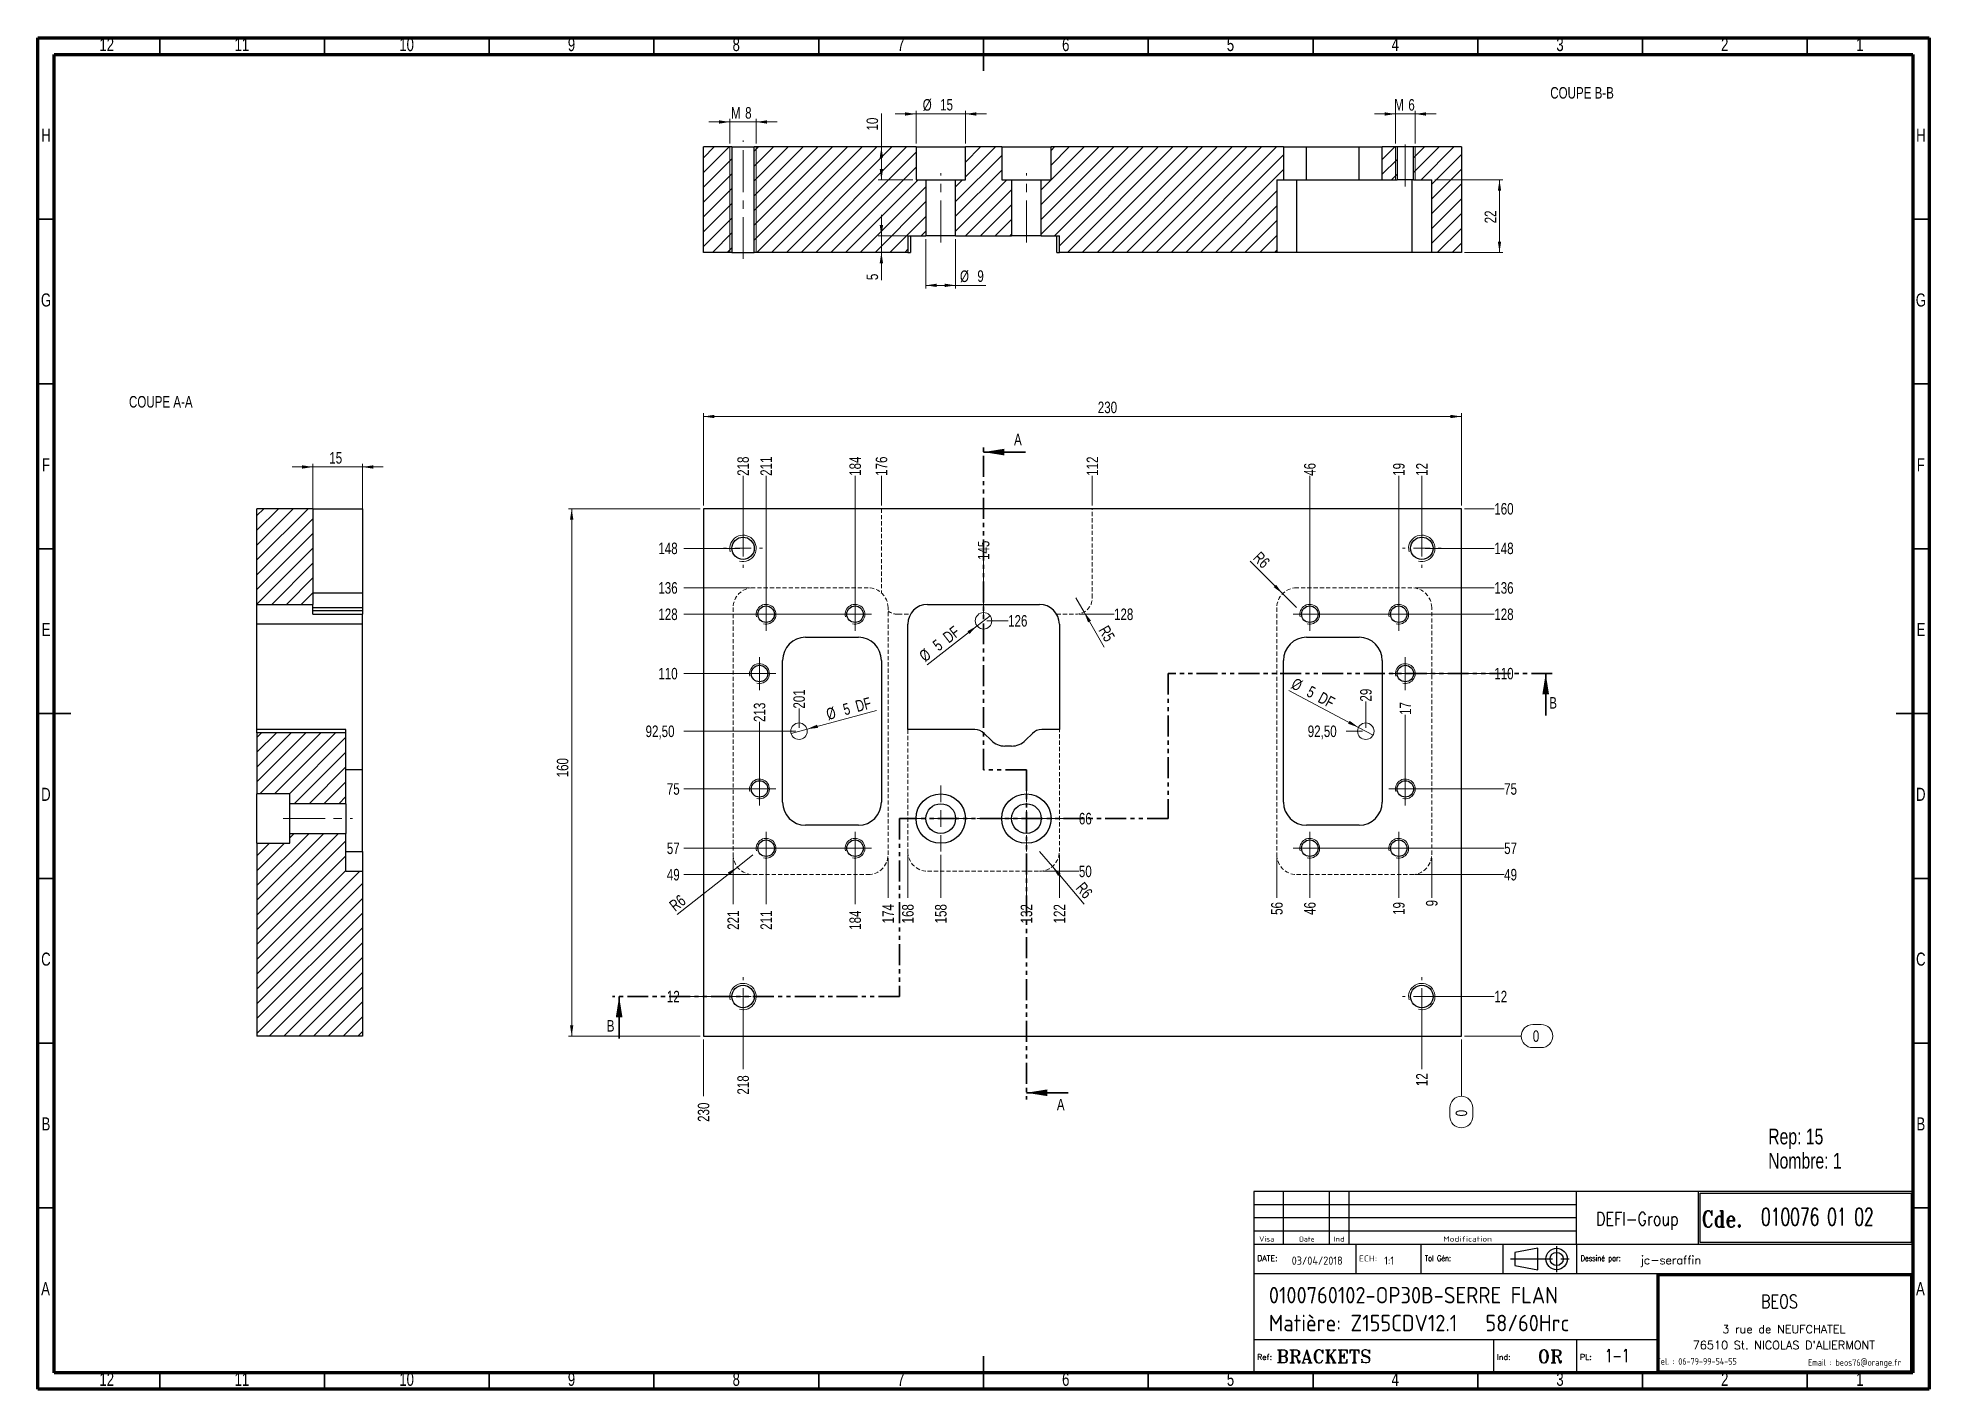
# Model space of a CAD drawing. Header units: millimetres. Extents: x 15 to 589, y 5 to 415.
import ezdxf

# ---------------------------------------------------------------- set-up
doc = ezdxf.new("R2010")
doc.units = ezdxf.units.MM
for name, pattern in [('CENTERX2', [20.32, 12.7, -2.54, 2.54, -2.54]), ('HIDDEN', [1.905, 1.27, -0.635]), ('PHANTOM', [12.7, 6.35, -1.27, 1.27, -1.27, 1.27, -1.27])]:
    doc.linetypes.add(name, pattern=pattern)
doc.layers.add('DIMENSIONS', color=176, linetype='Continuous')
doc.styles.add('SLDTEXTSTYLE0', font='TXT', dxfattribs={"width": 0.75})
doc.styles.add('SLDTEXTSTYLE1', font='ISOCP')
doc.styles.add('SLDTEXTSTYLE10', font='ISOCP', dxfattribs={"width": 1.147311})
doc.styles.add('SLDTEXTSTYLE11', font='ISOCP', dxfattribs={"width": 1.385904})
doc.styles.add('SLDTEXTSTYLE12', font='ISOCP', dxfattribs={"width": 1.246461})
doc.styles.add('SLDTEXTSTYLE13', font='ROMAND')
doc.styles.add('SLDTEXTSTYLE2', font='ROMANT', dxfattribs={"width": 0.8})
doc.styles.add('SLDTEXTSTYLE3', font='ISOCP', dxfattribs={"width": 0.8})
doc.styles.add('SLDTEXTSTYLE4', font='ROMANS', dxfattribs={"width": 0.8})
doc.styles.add('SLDTEXTSTYLE5', font='ROMANT')
doc.styles.add('SLDTEXTSTYLE6', font='ROMANS')
doc.styles.add('SLDTEXTSTYLE7', font='ROMANT', dxfattribs={"width": 0.65})
doc.styles.add('SLDTEXTSTYLE8', font='ISOCP', dxfattribs={"width": 1.446157})
doc.styles.add('SLDTEXTSTYLE9', font='ISOCP', dxfattribs={"width": 1.294402})
doc.dimstyles.new('SLDDIMSTYLE0', dxfattribs={"dimtxt": 3.5, "dimasz": 3.302, "dimexe": 0, "dimexo": 0.0625, "dimgap": 0.875, "dimtad": 0, "dimtih": 1, "dimtoh": 1, "dimdec": 0, "dimrnd": 1e-09, "dimdsep": 46, "dimtxsty": 'SLDTEXTSTYLE0', "dimblk1": 'NONE', "dimblk2": 'NONE', "dimsah": 1, "dimcen": 0.09, "dimadec": 0, "dimazin": 2, "dimtfac": 1, "dimtdec": 0, "dimtofl": 0, "dimtmove": 0, "dimatfit": 3, "dimldrblk": 'NONE', "dimfxl": 1, "dimfrac": 2, "dimtolj": 1, "dimtzin": 12, "dimarcsym": 0})
doc.dimstyles.new('SLDDIMSTYLE1', dxfattribs={"dimtxt": 3.5, "dimasz": 3.302, "dimexe": 0, "dimexo": 0.0625, "dimgap": 0.875, "dimtad": 0, "dimtih": 1, "dimtoh": 1, "dimrnd": 1e-09, "dimzin": 12, "dimdsep": 46, "dimtxsty": 'SLDTEXTSTYLE0', "dimblk1": 'NONE', "dimblk2": 'NONE', "dimsah": 1, "dimcen": 0.09, "dimadec": 0, "dimazin": 3, "dimtfac": 1, "dimtofl": 0, "dimtmove": 0, "dimatfit": 3, "dimldrblk": 'NONE', "dimfxl": 1, "dimfrac": 2, "dimtolj": 1, "dimtzin": 12, "dimarcsym": 0})
doc.dimstyles.new('SLDDIMSTYLE2', dxfattribs={"dimtxt": 3.5, "dimasz": 3.302, "dimexe": 0, "dimexo": 0.0625, "dimgap": 0.875, "dimtad": 1, "dimrnd": 1e-09, "dimzin": 12, "dimdsep": 46, "dimtxsty": 'SLDTEXTSTYLE0', "dimblk1": 'NONE', "dimsah": 1, "dimcen": 0, "dimadec": 0, "dimazin": 3, "dimtfac": 1, "dimtmove": 0, "dimatfit": 3, "dimldrblk": 'NONE', "dimfxl": 1, "dimfrac": 2, "dimtolj": 1, "dimtzin": 12, "dimarcsym": 0})
doc.dimstyles.new('SLDDIMSTYLE3', dxfattribs={"dimtxt": 3.5, "dimasz": 3.302, "dimexe": 0, "dimexo": 0.0625, "dimgap": 0.875, "dimtad": 1, "dimrnd": 1e-09, "dimzin": 12, "dimdsep": 46, "dimtxsty": 'SLDTEXTSTYLE0', "dimsah": 1, "dimcen": 0.09, "dimadec": 0, "dimazin": 3, "dimtfac": 1, "dimtofl": 0, "dimtmove": 0, "dimatfit": 3, "dimfxl": 1, "dimfrac": 2, "dimtolj": 1, "dimtzin": 12, "dimarcsym": 0})
doc.dimstyles.new('SLDDIMSTYLE4', dxfattribs={"dimtxt": 3.5, "dimasz": 3.302, "dimexe": 0, "dimexo": 0.0625, "dimgap": 0.875, "dimtad": 1, "dimrnd": 1e-09, "dimzin": 12, "dimdsep": 46, "dimtxsty": 'SLDTEXTSTYLE0', "dimsah": 1, "dimcen": 0, "dimadec": 0, "dimazin": 3, "dimtfac": 1, "dimtofl": 0, "dimtmove": 0, "dimatfit": 3, "dimfxl": 1, "dimfrac": 2, "dimtolj": 1, "dimtzin": 12, "dimarcsym": 0})
doc.dimstyles.new('SLDDIMSTYLE5', dxfattribs={"dimtxt": 3.5, "dimasz": 3.302, "dimexe": 0, "dimexo": 0.0625, "dimgap": 0.875, "dimtad": 1, "dimrnd": 1e-09, "dimzin": 12, "dimdsep": 46, "dimtxsty": 'SLDTEXTSTYLE0', "dimsah": 1, "dimcen": 0.09, "dimadec": 0, "dimazin": 3, "dimtfac": 1, "dimtmove": 0, "dimatfit": 0, "dimfxl": 1, "dimfrac": 2, "dimtolj": 1, "dimtzin": 12, "dimarcsym": 0})

msp = doc.modelspace()

# ---------------------------------------------------------------- texts
at = {"color": 7, "linetype": 'Continuous', "lineweight": 0, "attachment_point": 2, "style": 'SLDTEXTSTYLE0'}
for s, insert, char_height in [('12', (35.92, 414.973), 3.9688), ('11', (76.92, 414.973), 3.9688), ('10', (126.92, 414.973), 3.9688), ('9', (176.96, 414.973), 3.969), ('8', (226.96, 414.973), 3.969), ('7', (276.96, 414.973), 3.969), ('6', (326.96, 414.973), 3.969), ('5', (376.96, 414.973), 3.969), ('4', (426.96, 414.973), 3.969), ('3', (476.96, 414.973), 3.969), ('2', (526.96, 414.973), 3.969), ('1', (567.96, 414.973), 3.969), ('COUPE B-B', (483.656, 400.099), 3.5), ('H', (17.49, 387.473), 3.969), ('H', (586.49, 387.473), 3.969), ('G', (17.487, 337.473), 3.969), ('G', (586.487, 337.473), 3.969), ('COUPE A-A', (52.318, 306.348), 3.5), ('F', (17.458, 287.473), 3.969), ('F', (586.458, 287.473), 3.969), ('E', (17.508, 237.473), 3.969), ('E', (586.508, 237.473), 3.969), ('D', (17.453, 187.473), 3.969), ('D', (586.453, 187.473), 3.969), ('C', (17.459, 137.473), 3.969), ('C', (586.459, 137.473), 3.969), ('B', (17.471, 87.473), 3.969), ('B', (586.471, 87.473), 3.969), ('A', (17.34, 37.473), 3.969), ('A', (586.34, 37.473), 3.969), ('12', (35.92, 9.973), 3.9688), ('11', (76.92, 9.973), 3.9688), ('10', (126.92, 9.973), 3.9688), ('9', (176.96, 9.973), 3.969), ('8', (226.96, 9.973), 3.969), ('7', (276.96, 9.973), 3.969), ('6', (326.96, 9.973), 3.969), ('5', (376.96, 9.973), 3.969), ('4', (426.96, 9.973), 3.969), ('3', (476.96, 9.973), 3.969), ('2', (526.96, 9.973), 3.969), ('1', (567.96, 9.973), 3.969)]:
    msp.add_mtext(s, dxfattribs=dict(at, insert=insert, char_height=char_height))
at = {"color": 7, "linetype": 'Continuous', "char_height": 3.5, "attachment_point": 1, "style": 'SLDTEXTSTYLE0'}
for s, insert in [('A', (311.27, 294.896)), ('B', (473.693, 214.996)), ('B', (187.67, 116.996)), ('A', (324.27, 93.083))]:
    msp.add_mtext(s, dxfattribs=dict(at, insert=insert))
at = {"layer": 'DIMENSIONS'}
for s, insert, char_height, attachment_point, style in [('DEFI-Group', (500.42, 58.701), 4, 2, 'SLDTEXTSTYLE2'), ('Cde.', (520, 59.126), 5, 1, 'SLDTEXTSTYLE2'), ('010076 01 02', (537.974, 59.94), 5.29167, 1, 'SLDTEXTSTYLE7'), ('Visa', (385.655, 51.348), 1.5671, 1, 'SLDTEXTSTYLE12'), ('Date', (397.824, 51.283), 1.4924, 1, 'SLDTEXTSTYLE10'), ('Ind', (408.254, 51.283), 1.4924, 1, 'SLDTEXTSTYLE11'), ('Modification', (441.489, 51.348), 1.56705, 1, 'SLDTEXTSTYLE8'), ('DATE:', (385.034, 45.598), 1.7277, 1, 'SLDTEXTSTYLE6'), ('03/04/2018', (395.533, 45.253), 2.5, 1, 'SLDTEXTSTYLE1'), ('ECH:', (415.911, 45.56), 1.8141, 1, 'SLDTEXTSTYLE9'), ('1:1', (423.62, 45.24), 2.5, 1, 'SLDTEXTSTYLE1'), ('Tol Gén:', (435.952, 45.598), 1.7277, 1, 'SLDTEXTSTYLE4'), ('Dessiné par:', (483.221, 45.598), 1.72768, 1, 'SLDTEXTSTYLE4'), ('jc-seraffin', (501.355, 45.42), 2.5, 1, 'SLDTEXTSTYLE5'), ('0100760102-OP30B-SERRE FLAN', (388.603, 36.024), 5, 1, 'SLDTEXTSTYLE1'), ('BEOS', (543.571, 33.595), 4, 2, 'SLDTEXTSTYLE2'), ('Matière: Z155CDV12.1   58/60Hrc', (388.603, 27.564), 5, 1, 'SLDTEXTSTYLE1'), ('3 rue de NEUFCHATEL', (544.909, 24.448), 2.5, 2, 'SLDTEXTSTYLE13'), ("76510 St. NICOLAS D'ALIERMONT", (544.903, 19.623), 2.5, 2, 'SLDTEXTSTYLE13'), ('Ref:', (385.034, 15.598), 1.7277, 1, 'SLDTEXTSTYLE6'), ('BRACKETS', (390.904, 16.951), 4, 1, 'SLDTEXTSTYLE5'), ('Ind:', (457.826, 15.598), 1.7277, 1, 'SLDTEXTSTYLE6'), ('OR', (470.194, 16.951), 4, 1, 'SLDTEXTSTYLE5'), ('PL:', (483.034, 15.598), 1.7277, 1, 'SLDTEXTSTYLE6'), ('1-1', (490.651, 17.173), 4, 1, 'SLDTEXTSTYLE7'), ('Tel. : 06-79-99-54-55', (518.36, 14.429), 2, 2, 'SLDTEXTSTYLE3'), ('Email : beos76@orange.fr', (566.372, 14.097), 2, 2, 'SLDTEXTSTYLE3')]:
    msp.add_mtext(s, dxfattribs=dict(at, insert=insert, char_height=char_height, attachment_point=attachment_point, style=style))

# ---------------------------------------------------------------- blocks, each defined once
blk = doc.blocks.new('SW_NOTE_0')
at = {"color": 0, "linetype": 'Continuous', "lineweight": 0, "char_height": 4.763, "attachment_point": 1, "style": 'SLDTEXTSTYLE0'}
for s, insert in [('Rep: 15', (0, 6.14)), ('Nombre: 1', (0, -1.21))]:
    blk.add_mtext(s, dxfattribs=dict(at, insert=insert))
blk = doc.blocks.new('_D')
at = {"color": 7, "linetype": 'Continuous', "lineweight": 18}
for p, q in [((468.7, 115.62), (471.29, 115.62)), ((448.02, 112.13), (465.21, 112.13)), ((471.29, 108.65), (468.7, 108.65))]:
    blk.add_line(p, q, dxfattribs=at)
for centre, start, end in [((468.7, 112.13), 90, 270), ((471.29, 112.13), 270, 90)]:
    blk.add_arc(centre, 3.49, start, end, dxfattribs=at)
at = {"color": 7, "linetype": 'Continuous', "lineweight": 18, "insert": (468.7, 113.87), "char_height": 3.5, "attachment_point": 1, "style": 'SLDTEXTSTYLE0'}
blk.add_mtext('0', dxfattribs=at)
blk = doc.blocks.new('_None')
blk = doc.blocks.new('_D_1')
at = {"color": 7, "linetype": 'Continuous', "lineweight": 18}
blk.add_line((228.02, 124.13), (211.08, 124.13), dxfattribs=at)
at = {"color": 7, "linetype": 'Continuous', "lineweight": 18, "insert": (205.9, 125.87), "char_height": 3.5, "attachment_point": 1, "style": 'SLDTEXTSTYLE0'}
blk.add_mtext('12', dxfattribs=at)
blk = doc.blocks.new('_D_2')
at = {"color": 7, "linetype": 'Continuous', "lineweight": 18}
blk.add_line((436.02, 124.13), (457.02, 124.13), dxfattribs=at)
at = {"color": 7, "linetype": 'Continuous', "lineweight": 18, "insert": (457.02, 125.87), "char_height": 3.5, "attachment_point": 1, "style": 'SLDTEXTSTYLE0'}
blk.add_mtext('12', dxfattribs=at)
blk = doc.blocks.new('_D_3')
at = {"color": 7, "linetype": 'Continuous', "lineweight": 18}
blk.add_line((433.02, 161.13), (460.01, 161.13), dxfattribs=at)
at = {"color": 7, "linetype": 'Continuous', "lineweight": 18, "insert": (460.01, 162.87), "char_height": 3.5, "attachment_point": 1, "style": 'SLDTEXTSTYLE0'}
blk.add_mtext('49', dxfattribs=at)
blk = doc.blocks.new('_D_4')
at = {"color": 7, "linetype": 'Continuous', "lineweight": 18}
blk.add_line((231.02, 161.13), (211.08, 161.13), dxfattribs=at)
at = {"color": 7, "linetype": 'Continuous', "lineweight": 18, "insert": (205.9, 162.87), "char_height": 3.5, "attachment_point": 1, "style": 'SLDTEXTSTYLE0'}
blk.add_mtext('49', dxfattribs=at)
blk = doc.blocks.new('_D_5')
at = {"color": 7, "linetype": 'Continuous', "lineweight": 18}
blk.add_line((320.02, 162.13), (330.95, 162.13), dxfattribs=at)
at = {"color": 7, "linetype": 'Continuous', "lineweight": 18, "insert": (330.95, 163.87), "char_height": 3.5, "attachment_point": 1, "style": 'SLDTEXTSTYLE0'}
blk.add_mtext('50', dxfattribs=at)
blk = doc.blocks.new('_D_6')
at = {"color": 7, "linetype": 'Continuous', "lineweight": 18}
blk.add_line((262.02, 169.13), (211.08, 169.13), dxfattribs=at)
at = {"color": 7, "linetype": 'Continuous', "lineweight": 18, "insert": (205.9, 170.87), "char_height": 3.5, "attachment_point": 1, "style": 'SLDTEXTSTYLE0'}
blk.add_mtext('57', dxfattribs=at)
blk = doc.blocks.new('_D_7')
at = {"color": 7, "linetype": 'Continuous', "lineweight": 18}
blk.add_line((402.02, 169.13), (460.01, 169.13), dxfattribs=at)
at = {"color": 7, "linetype": 'Continuous', "lineweight": 18, "insert": (460.01, 170.87), "char_height": 3.5, "attachment_point": 1, "style": 'SLDTEXTSTYLE0'}
blk.add_mtext('57', dxfattribs=at)
blk = doc.blocks.new('_D_8')
at = {"color": 7, "linetype": 'Continuous', "lineweight": 18}
blk.add_line((300.02, 178.13), (330.95, 178.13), dxfattribs=at)
at = {"color": 7, "linetype": 'Continuous', "lineweight": 18, "insert": (330.95, 179.87), "char_height": 3.5, "attachment_point": 1, "style": 'SLDTEXTSTYLE0'}
blk.add_mtext('66', dxfattribs=at)
blk = doc.blocks.new('_D_9')
at = {"color": 7, "linetype": 'Continuous', "lineweight": 18}
blk.add_line((233.02, 187.13), (211.08, 187.13), dxfattribs=at)
at = {"color": 7, "linetype": 'Continuous', "lineweight": 18, "insert": (205.9, 188.87), "char_height": 3.5, "attachment_point": 1, "style": 'SLDTEXTSTYLE0'}
blk.add_mtext('75', dxfattribs=at)
blk = doc.blocks.new('_D_10')
at = {"color": 7, "linetype": 'Continuous', "lineweight": 18}
blk.add_line((431.02, 187.13), (460.01, 187.13), dxfattribs=at)
at = {"color": 7, "linetype": 'Continuous', "lineweight": 18, "insert": (460.01, 188.87), "char_height": 3.5, "attachment_point": 1, "style": 'SLDTEXTSTYLE0'}
blk.add_mtext('75', dxfattribs=at)
blk = doc.blocks.new('_D_11')
at = {"color": 7, "linetype": 'Continuous', "lineweight": 18}
blk.add_line((245.02, 204.63), (211.08, 204.63), dxfattribs=at)
at = {"color": 7, "linetype": 'Continuous', "lineweight": 18, "insert": (199.44, 206.37), "char_height": 3.5, "attachment_point": 1, "style": 'SLDTEXTSTYLE0'}
blk.add_mtext('92,50', dxfattribs=at)
blk = doc.blocks.new('_D_12')
at = {"color": 7, "linetype": 'Continuous', "lineweight": 18}
blk.add_line((417.02, 204.63), (412.04, 204.63), dxfattribs=at)
at = {"color": 7, "linetype": 'Continuous', "lineweight": 18, "insert": (400.4, 206.37), "char_height": 3.5, "attachment_point": 1, "style": 'SLDTEXTSTYLE0'}
blk.add_mtext('92,50', dxfattribs=at)
blk = doc.blocks.new('_D_13')
at = {"color": 7, "linetype": 'Continuous', "lineweight": 18}
blk.add_line((233.02, 222.13), (211.08, 222.13), dxfattribs=at)
at = {"color": 7, "linetype": 'Continuous', "lineweight": 18, "insert": (203.32, 223.87), "char_height": 3.5, "attachment_point": 1, "style": 'SLDTEXTSTYLE0'}
blk.add_mtext('110', dxfattribs=at)
blk = doc.blocks.new('_D_14')
at = {"color": 7, "linetype": 'Continuous', "lineweight": 18}
blk.add_line((431.02, 222.13), (457.02, 222.13), dxfattribs=at)
at = {"color": 7, "linetype": 'Continuous', "lineweight": 18, "insert": (457.02, 223.87), "char_height": 3.5, "attachment_point": 1, "style": 'SLDTEXTSTYLE0'}
blk.add_mtext('110', dxfattribs=at)
blk = doc.blocks.new('_D_15')
at = {"color": 7, "linetype": 'Continuous', "lineweight": 18}
blk.add_line((303.02, 238.13), (309.47, 238.13), dxfattribs=at)
at = {"color": 7, "linetype": 'Continuous', "lineweight": 18, "insert": (309.47, 239.87), "char_height": 3.5, "attachment_point": 1, "style": 'SLDTEXTSTYLE0'}
blk.add_mtext('126', dxfattribs=at)
blk = doc.blocks.new('_D_16')
at = {"color": 7, "linetype": 'Continuous', "lineweight": 18}
blk.add_line((262.02, 240.13), (211.08, 240.13), dxfattribs=at)
at = {"color": 7, "linetype": 'Continuous', "lineweight": 18, "insert": (203.32, 241.87), "char_height": 3.5, "attachment_point": 1, "style": 'SLDTEXTSTYLE0'}
blk.add_mtext('128', dxfattribs=at)
blk = doc.blocks.new('_D_17')
at = {"color": 7, "linetype": 'Continuous', "lineweight": 18}
blk.add_line((331.02, 240.13), (341.61, 240.13), dxfattribs=at)
at = {"color": 7, "linetype": 'Continuous', "lineweight": 18, "insert": (341.61, 241.87), "char_height": 3.5, "attachment_point": 1, "style": 'SLDTEXTSTYLE0'}
blk.add_mtext('128', dxfattribs=at)
blk = doc.blocks.new('_D_18')
at = {"color": 7, "linetype": 'Continuous', "lineweight": 18}
blk.add_line((402.02, 240.13), (457.02, 240.13), dxfattribs=at)
at = {"color": 7, "linetype": 'Continuous', "lineweight": 18, "insert": (457.02, 241.87), "char_height": 3.5, "attachment_point": 1, "style": 'SLDTEXTSTYLE0'}
blk.add_mtext('128', dxfattribs=at)
blk = doc.blocks.new('_D_19')
at = {"color": 7, "linetype": 'Continuous', "lineweight": 18}
blk.add_line((231.02, 248.13), (211.08, 248.13), dxfattribs=at)
at = {"color": 7, "linetype": 'Continuous', "lineweight": 18, "insert": (203.32, 249.87), "char_height": 3.5, "attachment_point": 1, "style": 'SLDTEXTSTYLE0'}
blk.add_mtext('136', dxfattribs=at)
blk = doc.blocks.new('_D_20')
at = {"color": 7, "linetype": 'Continuous', "lineweight": 18}
blk.add_line((433.02, 248.13), (457.02, 248.13), dxfattribs=at)
at = {"color": 7, "linetype": 'Continuous', "lineweight": 18, "insert": (457.02, 249.87), "char_height": 3.5, "attachment_point": 1, "style": 'SLDTEXTSTYLE0'}
blk.add_mtext('136', dxfattribs=at)
blk = doc.blocks.new('_D_21')
at = {"color": 7, "linetype": 'Continuous', "lineweight": 18}
blk.add_line((228.02, 260.13), (211.08, 260.13), dxfattribs=at)
at = {"color": 7, "linetype": 'Continuous', "lineweight": 18, "insert": (203.32, 261.87), "char_height": 3.5, "attachment_point": 1, "style": 'SLDTEXTSTYLE0'}
blk.add_mtext('148', dxfattribs=at)
blk = doc.blocks.new('_D_22')
at = {"color": 7, "linetype": 'Continuous', "lineweight": 18}
blk.add_line((436.02, 260.13), (457.02, 260.13), dxfattribs=at)
at = {"color": 7, "linetype": 'Continuous', "lineweight": 18, "insert": (457.02, 261.87), "char_height": 3.5, "attachment_point": 1, "style": 'SLDTEXTSTYLE0'}
blk.add_mtext('148', dxfattribs=at)
blk = doc.blocks.new('_D_23')
at = {"color": 7, "linetype": 'Continuous', "lineweight": 18}
blk.add_line((448.02, 272.13), (457.02, 272.13), dxfattribs=at)
at = {"color": 7, "linetype": 'Continuous', "lineweight": 18, "insert": (457.02, 273.87), "char_height": 3.5, "attachment_point": 1, "style": 'SLDTEXTSTYLE0'}
blk.add_mtext('160', dxfattribs=at)
blk = doc.blocks.new('_D_24')
at = {"color": 7, "linetype": 'Continuous', "lineweight": 18}
for p, q in [((447.02, 111.13), (447.02, 93.86)), ((443.53, 87.78), (443.53, 90.37)), ((450.51, 90.37), (450.51, 87.78))]:
    blk.add_line(p, q, dxfattribs=at)
for centre, start, end in [((447.02, 90.37), 0, 180), ((447.02, 87.78), 180, 0)]:
    blk.add_arc(centre, 3.49, start, end, dxfattribs=at)
at = {"color": 7, "linetype": 'Continuous', "lineweight": 18, "insert": (445.29, 87.78), "char_height": 3.5, "attachment_point": 1, "rotation": 90, "style": 'SLDTEXTSTYLE0'}
blk.add_mtext('0', dxfattribs=at)
blk = doc.blocks.new('_D_25')
at = {"color": 7, "linetype": 'Continuous', "lineweight": 18}
blk.add_line((438.02, 166.13), (438.02, 154.08), dxfattribs=at)
at = {"color": 7, "linetype": 'Continuous', "lineweight": 18, "insert": (436.29, 151.49), "char_height": 3.5, "attachment_point": 1, "rotation": 90, "style": 'SLDTEXTSTYLE0'}
blk.add_mtext('9', dxfattribs=at)
blk = doc.blocks.new('_D_26')
at = {"color": 7, "linetype": 'Continuous', "lineweight": 18}
blk.add_line((435.02, 261.13), (435.02, 282.13), dxfattribs=at)
at = {"color": 7, "linetype": 'Continuous', "lineweight": 18, "insert": (433.29, 282.13), "char_height": 3.5, "attachment_point": 1, "rotation": 90, "style": 'SLDTEXTSTYLE0'}
blk.add_mtext('12', dxfattribs=at)
blk = doc.blocks.new('_D_27')
at = {"color": 7, "linetype": 'Continuous', "lineweight": 18}
blk.add_line((435.02, 123.13), (435.02, 102.13), dxfattribs=at)
at = {"color": 7, "linetype": 'Continuous', "lineweight": 18, "insert": (433.29, 96.96), "char_height": 3.5, "attachment_point": 1, "rotation": 90, "style": 'SLDTEXTSTYLE0'}
blk.add_mtext('12', dxfattribs=at)
blk = doc.blocks.new('_D_28')
at = {"color": 7, "linetype": 'Continuous', "lineweight": 18}
blk.add_line((430.02, 188.13), (430.02, 209.58), dxfattribs=at)
at = {"color": 7, "linetype": 'Continuous', "lineweight": 18, "insert": (428.29, 209.58), "char_height": 3.5, "attachment_point": 1, "rotation": 90, "style": 'SLDTEXTSTYLE0'}
blk.add_mtext('17', dxfattribs=at)
blk = doc.blocks.new('_D_29')
at = {"color": 7, "linetype": 'Continuous', "lineweight": 18}
blk.add_line((428.02, 168.13), (428.02, 154.08), dxfattribs=at)
at = {"color": 7, "linetype": 'Continuous', "lineweight": 18, "insert": (426.29, 148.9), "char_height": 3.5, "attachment_point": 1, "rotation": 90, "style": 'SLDTEXTSTYLE0'}
blk.add_mtext('19', dxfattribs=at)
blk = doc.blocks.new('_D_30')
at = {"color": 7, "linetype": 'Continuous', "lineweight": 18}
blk.add_line((428.02, 241.13), (428.02, 282.13), dxfattribs=at)
at = {"color": 7, "linetype": 'Continuous', "lineweight": 18, "insert": (426.29, 282.13), "char_height": 3.5, "attachment_point": 1, "rotation": 90, "style": 'SLDTEXTSTYLE0'}
blk.add_mtext('19', dxfattribs=at)
blk = doc.blocks.new('_D_31')
at = {"color": 7, "linetype": 'Continuous', "lineweight": 18}
blk.add_line((418.02, 205.63), (418.02, 213.64), dxfattribs=at)
at = {"color": 7, "linetype": 'Continuous', "lineweight": 18, "insert": (416.29, 213.64), "char_height": 3.5, "attachment_point": 1, "rotation": 90, "style": 'SLDTEXTSTYLE0'}
blk.add_mtext('29', dxfattribs=at)
blk = doc.blocks.new('_D_32')
at = {"color": 7, "linetype": 'Continuous', "lineweight": 18}
blk.add_line((401.02, 241.13), (401.02, 282.13), dxfattribs=at)
at = {"color": 7, "linetype": 'Continuous', "lineweight": 18, "insert": (399.29, 282.13), "char_height": 3.5, "attachment_point": 1, "rotation": 90, "style": 'SLDTEXTSTYLE0'}
blk.add_mtext('46', dxfattribs=at)
blk = doc.blocks.new('_D_33')
at = {"color": 7, "linetype": 'Continuous', "lineweight": 18}
blk.add_line((401.02, 168.13), (401.02, 154.08), dxfattribs=at)
at = {"color": 7, "linetype": 'Continuous', "lineweight": 18, "insert": (399.29, 148.9), "char_height": 3.5, "attachment_point": 1, "rotation": 90, "style": 'SLDTEXTSTYLE0'}
blk.add_mtext('46', dxfattribs=at)
blk = doc.blocks.new('_D_34')
at = {"color": 7, "linetype": 'Continuous', "lineweight": 18}
blk.add_line((391.02, 166.13), (391.02, 154.08), dxfattribs=at)
at = {"color": 7, "linetype": 'Continuous', "lineweight": 18, "insert": (389.29, 148.9), "char_height": 3.5, "attachment_point": 1, "rotation": 90, "style": 'SLDTEXTSTYLE0'}
blk.add_mtext('56', dxfattribs=at)
blk = doc.blocks.new('_D_35')
at = {"color": 7, "linetype": 'Continuous', "lineweight": 18}
blk.add_line((335.02, 273.13), (335.02, 282.13), dxfattribs=at)
at = {"color": 7, "linetype": 'Continuous', "lineweight": 18, "insert": (333.29, 282.13), "char_height": 3.5, "attachment_point": 1, "rotation": 90, "style": 'SLDTEXTSTYLE0'}
blk.add_mtext('112', dxfattribs=at)
blk = doc.blocks.new('_D_36')
at = {"color": 7, "linetype": 'Continuous', "lineweight": 18}
blk.add_line((325.02, 167.13), (325.02, 154.08), dxfattribs=at)
at = {"color": 7, "linetype": 'Continuous', "lineweight": 18, "insert": (323.29, 146.32), "char_height": 3.5, "attachment_point": 1, "rotation": 90, "style": 'SLDTEXTSTYLE0'}
blk.add_mtext('122', dxfattribs=at)
blk = doc.blocks.new('_D_37')
at = {"color": 7, "linetype": 'Continuous', "lineweight": 18}
blk.add_line((315.02, 167.13), (315.02, 154.08), dxfattribs=at)
at = {"color": 7, "linetype": 'Continuous', "lineweight": 18, "insert": (313.29, 146.32), "char_height": 3.5, "attachment_point": 1, "rotation": 90, "style": 'SLDTEXTSTYLE0'}
blk.add_mtext('132', dxfattribs=at)
blk = doc.blocks.new('_D_38')
at = {"color": 7, "linetype": 'Continuous', "lineweight": 18}
blk.add_line((302.02, 239.13), (302.02, 256.61), dxfattribs=at)
at = {"color": 7, "linetype": 'Continuous', "lineweight": 18, "insert": (300.29, 256.61), "char_height": 3.5, "attachment_point": 1, "rotation": 90, "style": 'SLDTEXTSTYLE0'}
blk.add_mtext('145', dxfattribs=at)
blk = doc.blocks.new('_D_39')
at = {"color": 7, "linetype": 'Continuous', "lineweight": 18}
blk.add_line((289.02, 167.13), (289.02, 154.08), dxfattribs=at)
at = {"color": 7, "linetype": 'Continuous', "lineweight": 18, "insert": (287.29, 146.32), "char_height": 3.5, "attachment_point": 1, "rotation": 90, "style": 'SLDTEXTSTYLE0'}
blk.add_mtext('158', dxfattribs=at)
blk = doc.blocks.new('_D_40')
at = {"color": 7, "linetype": 'Continuous', "lineweight": 18}
blk.add_line((279.02, 167.13), (279.02, 154.08), dxfattribs=at)
at = {"color": 7, "linetype": 'Continuous', "lineweight": 18, "insert": (277.29, 146.32), "char_height": 3.5, "attachment_point": 1, "rotation": 90, "style": 'SLDTEXTSTYLE0'}
blk.add_mtext('168', dxfattribs=at)
blk = doc.blocks.new('_D_41')
at = {"color": 7, "linetype": 'Continuous', "lineweight": 18}
blk.add_line((273.02, 166.13), (273.02, 154.08), dxfattribs=at)
at = {"color": 7, "linetype": 'Continuous', "lineweight": 18, "insert": (271.29, 146.32), "char_height": 3.5, "attachment_point": 1, "rotation": 90, "style": 'SLDTEXTSTYLE0'}
blk.add_mtext('174', dxfattribs=at)
blk = doc.blocks.new('_D_42')
at = {"color": 7, "linetype": 'Continuous', "lineweight": 18}
blk.add_line((271.02, 273.13), (271.02, 282.13), dxfattribs=at)
at = {"color": 7, "linetype": 'Continuous', "lineweight": 18, "insert": (269.29, 282.13), "char_height": 3.5, "attachment_point": 1, "rotation": 90, "style": 'SLDTEXTSTYLE0'}
blk.add_mtext('176', dxfattribs=at)
blk = doc.blocks.new('_D_43')
at = {"color": 7, "linetype": 'Continuous', "lineweight": 18}
blk.add_line((263.02, 241.13), (263.02, 282.13), dxfattribs=at)
at = {"color": 7, "linetype": 'Continuous', "lineweight": 18, "insert": (261.29, 282.13), "char_height": 3.5, "attachment_point": 1, "rotation": 90, "style": 'SLDTEXTSTYLE0'}
blk.add_mtext('184', dxfattribs=at)
blk = doc.blocks.new('_D_44')
at = {"color": 7, "linetype": 'Continuous', "lineweight": 18}
blk.add_line((263.02, 168.13), (263.02, 152.14), dxfattribs=at)
at = {"color": 7, "linetype": 'Continuous', "lineweight": 18, "insert": (261.29, 144.38), "char_height": 3.5, "attachment_point": 1, "rotation": 90, "style": 'SLDTEXTSTYLE0'}
blk.add_mtext('184', dxfattribs=at)
blk = doc.blocks.new('_D_45')
at = {"color": 7, "linetype": 'Continuous', "lineweight": 18}
blk.add_line((246.02, 205.63), (246.02, 211.51), dxfattribs=at)
at = {"color": 7, "linetype": 'Continuous', "lineweight": 18, "insert": (244.29, 211.51), "char_height": 3.5, "attachment_point": 1, "rotation": 90, "style": 'SLDTEXTSTYLE0'}
blk.add_mtext('201', dxfattribs=at)
blk = doc.blocks.new('_D_46')
at = {"color": 7, "linetype": 'Continuous', "lineweight": 18}
blk.add_line((236.02, 241.13), (236.02, 282.13), dxfattribs=at)
at = {"color": 7, "linetype": 'Continuous', "lineweight": 18, "insert": (234.29, 282.13), "char_height": 3.5, "attachment_point": 1, "rotation": 90, "style": 'SLDTEXTSTYLE0'}
blk.add_mtext('211', dxfattribs=at)
blk = doc.blocks.new('_D_47')
at = {"color": 7, "linetype": 'Continuous', "lineweight": 18}
blk.add_line((236.02, 168.13), (236.02, 152.14), dxfattribs=at)
at = {"color": 7, "linetype": 'Continuous', "lineweight": 18, "insert": (234.29, 144.38), "char_height": 3.5, "attachment_point": 1, "rotation": 90, "style": 'SLDTEXTSTYLE0'}
blk.add_mtext('211', dxfattribs=at)
blk = doc.blocks.new('_D_48')
at = {"color": 7, "linetype": 'Continuous', "lineweight": 18}
blk.add_line((234.02, 188.13), (234.02, 207.45), dxfattribs=at)
at = {"color": 7, "linetype": 'Continuous', "lineweight": 18, "insert": (232.29, 207.45), "char_height": 3.5, "attachment_point": 1, "rotation": 90, "style": 'SLDTEXTSTYLE0'}
blk.add_mtext('213', dxfattribs=at)
blk = doc.blocks.new('_D_49')
at = {"color": 7, "linetype": 'Continuous', "lineweight": 18}
blk.add_line((229.02, 261.13), (229.02, 282.13), dxfattribs=at)
at = {"color": 7, "linetype": 'Continuous', "lineweight": 18, "insert": (227.29, 282.13), "char_height": 3.5, "attachment_point": 1, "rotation": 90, "style": 'SLDTEXTSTYLE0'}
blk.add_mtext('218', dxfattribs=at)
blk = doc.blocks.new('_D_50')
at = {"color": 7, "linetype": 'Continuous', "lineweight": 18}
blk.add_line((229.02, 123.13), (229.02, 102.13), dxfattribs=at)
at = {"color": 7, "linetype": 'Continuous', "lineweight": 18, "insert": (227.29, 94.38), "char_height": 3.5, "attachment_point": 1, "rotation": 90, "style": 'SLDTEXTSTYLE0'}
blk.add_mtext('218', dxfattribs=at)
blk = doc.blocks.new('_D_51')
at = {"color": 7, "linetype": 'Continuous', "lineweight": 18}
blk.add_line((226.02, 166.13), (226.02, 152.14), dxfattribs=at)
at = {"color": 7, "linetype": 'Continuous', "lineweight": 18, "insert": (224.29, 144.38), "char_height": 3.5, "attachment_point": 1, "rotation": 90, "style": 'SLDTEXTSTYLE0'}
blk.add_mtext('221', dxfattribs=at)
blk = doc.blocks.new('_D_52')
at = {"color": 7, "linetype": 'Continuous', "lineweight": 18}
blk.add_line((217.02, 111.13), (217.02, 93.86), dxfattribs=at)
at = {"color": 7, "linetype": 'Continuous', "lineweight": 18, "insert": (215.29, 86.1), "char_height": 3.5, "attachment_point": 1, "rotation": 90, "style": 'SLDTEXTSTYLE0'}
blk.add_mtext('230', dxfattribs=at)
blk = doc.blocks.new('_D_53')
at = {"color": 7, "linetype": 'Continuous', "lineweight": 18}
for q in [(269.49, 210.92), (243.61, 203.99)]:
    blk.add_line((248.44, 205.28), q, dxfattribs=at)
blk.add_solid([(248.44, 205.28), (251.76, 205.65), (251.49, 206.63)], dxfattribs=at)
at = {"color": 7, "linetype": 'Continuous', "lineweight": 18, "char_height": 3.5, "attachment_point": 1, "rotation": 15, "style": 'SLDTEXTSTYLE0'}
for s, insert in [('5', (259.04, 212.81)), ('DF', (262.8, 213.82)), ('%%c', (253.95, 211.39))]:
    blk.add_mtext(s, dxfattribs=dict(at, insert=insert))
blk = doc.blocks.new('_D_54')
at = {"color": 7, "linetype": 'Continuous', "lineweight": 18}
for q in [(284.86, 224.75), (303.99, 239.67)]:
    blk.add_line((300.05, 236.6), q, dxfattribs=at)
blk.add_solid([(300.05, 236.6), (297.13, 234.97), (297.76, 234.17)], dxfattribs=at)
at = {"color": 7, "linetype": 'Continuous', "lineweight": 18, "char_height": 3.5, "attachment_point": 1, "rotation": 37.95723, "style": 'SLDTEXTSTYLE0'}
for s, insert in [('DF', (289.32, 233.95)), ('%%c', (282.11, 228.26)), ('5', (286.24, 231.55))]:
    blk.add_mtext(s, dxfattribs=dict(at, insert=insert))
blk = doc.blocks.new('_D_55')
at = {"color": 7, "linetype": 'Continuous', "lineweight": 18}
for q in [(394.62, 217.03), (420.23, 203.47)]:
    blk.add_line((415.81, 205.8), q, dxfattribs=at)
blk.add_solid([(415.81, 205.8), (413.13, 207.8), (412.66, 206.9)], dxfattribs=at)
at = {"color": 7, "linetype": 'Continuous', "lineweight": 18, "char_height": 3.5, "attachment_point": 1, "rotation": 332.09887, "style": 'SLDTEXTSTYLE0'}
for s, insert in [('%%c', (396.72, 220.99)), ('5', (401.41, 218.56)), ('DF', (404.85, 216.74))]:
    blk.add_mtext(s, dxfattribs=dict(at, insert=insert))
blk = doc.blocks.new('_D_56')
at = {"color": 7, "linetype": 'Continuous', "lineweight": 18}
for p, q in [((217.02, 273.13), (217.02, 301.13)), ((447.02, 300.13), (217.02, 300.13)), ((447.02, 273.13), (447.02, 301.13))]:
    blk.add_line(p, q, dxfattribs=at)
for points in [[(217.02, 300.13), (220.32, 299.63), (220.32, 300.64)], [(447.02, 300.13), (443.72, 300.64), (443.72, 299.63)]]:
    blk.add_solid(points, dxfattribs=at)
at = {"color": 7, "linetype": 'Continuous', "lineweight": 18, "insert": (336.69, 304.65), "char_height": 3.5, "attachment_point": 1, "style": 'SLDTEXTSTYLE0'}
blk.add_mtext('230', dxfattribs=at)
blk = doc.blocks.new('_D_57')
at = {"color": 7, "linetype": 'Continuous', "lineweight": 18}
for p, q in [((216.02, 272.13), (176.02, 272.13)), ((177.02, 272.13), (177.02, 112.13)), ((216.02, 112.13), (176.02, 112.13))]:
    blk.add_line(p, q, dxfattribs=at)
for points in [[(177.02, 272.13), (176.51, 268.83), (177.53, 268.83)], [(177.02, 112.13), (177.53, 115.44), (176.51, 115.44)]]:
    blk.add_solid(points, dxfattribs=at)
at = {"color": 7, "linetype": 'Continuous', "lineweight": 18, "insert": (172.51, 190.64), "char_height": 3.5, "attachment_point": 1, "rotation": 90, "style": 'SLDTEXTSTYLE0'}
blk.add_mtext('160', dxfattribs=at)
blk = doc.blocks.new('_D_58')
at = {"color": 7, "linetype": 'Continuous', "lineweight": 18}
for q in [(319.02, 168.13), (332.57, 152.17)]:
    blk.add_line((322.9, 163.56), q, dxfattribs=at)
blk.add_solid([(322.9, 163.56), (324.65, 160.71), (325.43, 161.37)], dxfattribs=at)
at = {"color": 7, "linetype": 'Continuous', "lineweight": 18, "insert": (332.48, 159.2), "char_height": 3.5, "attachment_point": 1, "rotation": 310.31119, "style": 'SLDTEXTSTYLE0'}
blk.add_mtext('R6', dxfattribs=at)
blk = doc.blocks.new('_D_59')
at = {"color": 7, "linetype": 'Continuous', "lineweight": 18}
for q in [(382.9, 256.26), (397.02, 242.13)]:
    blk.add_line((392.78, 246.38), q, dxfattribs=at)
blk.add_solid([(392.78, 246.38), (390.8, 249.07), (390.08, 248.35)], dxfattribs=at)
at = {"color": 7, "linetype": 'Continuous', "lineweight": 18, "insert": (386.06, 259.43), "char_height": 3.5, "attachment_point": 1, "rotation": 315, "style": 'SLDTEXTSTYLE0'}
blk.add_mtext('R6', dxfattribs=at)
blk = doc.blocks.new('_D_60')
at = {"color": 7, "linetype": 'Continuous', "lineweight": 18}
for q in [(330.02, 245.13), (338.67, 230.15)]:
    blk.add_line((332.52, 240.8), q, dxfattribs=at)
blk.add_solid([(332.52, 240.8), (333.73, 237.69), (334.61, 238.2)], dxfattribs=at)
at = {"color": 7, "linetype": 'Continuous', "lineweight": 18, "insert": (339.83, 237.08), "char_height": 3.5, "attachment_point": 1, "rotation": 300, "style": 'SLDTEXTSTYLE0'}
blk.add_mtext('R5', dxfattribs=at)
blk = doc.blocks.new('_D_61')
at = {"color": 7, "linetype": 'Continuous', "lineweight": 18}
for q in [(232.02, 167.13), (209.06, 148.98)]:
    blk.add_line((227.31, 163.41), q, dxfattribs=at)
blk.add_solid([(227.31, 163.41), (224.41, 161.76), (225.04, 160.97)], dxfattribs=at)
at = {"color": 7, "linetype": 'Continuous', "lineweight": 18, "insert": (206.27, 152.51), "char_height": 3.5, "attachment_point": 1, "rotation": 38.33747, "style": 'SLDTEXTSTYLE0'}
blk.add_mtext('R6', dxfattribs=at)
blk = doc.blocks.new('SW_CENTERMARKSYMBOL_0')
at = {"color": 0, "linetype": 'Continuous', "lineweight": 0}
for p, q in [((0, 5), (0, 10)), ((-5, 0), (-10, 0)), ((0, 0), (-2.5, 0)), ((0, 0), (0, 2.5)), ((0, 0), (0, -2.5)), ((0, 0), (2.5, 0)), ((5, 0), (10, 0)), ((0, -5), (0, -10))]:
    blk.add_line(p, q, dxfattribs=at)
blk = doc.blocks.new('SW_CENTERMARKSYMBOL_1')
at = {"color": 0, "linetype": 'Continuous', "lineweight": 0}
for p, q in [((0, 5), (0, 10)), ((-5, 0), (-10, 0)), ((0, 0), (-2.5, 0)), ((0, 0), (0, 2.5)), ((0, 0), (0, -2.5)), ((0, 0), (2.5, 0)), ((5, 0), (10, 0)), ((0, -5), (0, -10))]:
    blk.add_line(p, q, dxfattribs=at)
blk = doc.blocks.new('SW_CENTERMARKSYMBOL_2')
at = {"color": 0, "linetype": 'Continuous', "lineweight": 0}
for p, q in [((0, 5), (0, 5.9)), ((-5, 0), (-5.9, 0)), ((0, 0), (-2.5, 0)), ((0, 0), (0, 2.5)), ((0, 0), (0, -2.5)), ((0, 0), (2.5, 0)), ((5, 0), (5.9, 0)), ((0, -5), (0, -5.9))]:
    blk.add_line(p, q, dxfattribs=at)
blk = doc.blocks.new('SW_CENTERMARKSYMBOL_3')
at = {"color": 0, "linetype": 'Continuous', "lineweight": 0}
for p, q in [((0, 5), (0, 5.9)), ((-5, 0), (-5.9, 0)), ((0, 0), (-2.5, 0)), ((0, 0), (0, 2.5)), ((0, 0), (0, -2.5)), ((0, 0), (2.5, 0)), ((5, 0), (5.9, 0)), ((0, -5), (0, -5.9))]:
    blk.add_line(p, q, dxfattribs=at)
blk = doc.blocks.new('SW_CENTERMARKSYMBOL_4')
at = {"color": 0, "linetype": 'Continuous', "lineweight": 0}
for p, q in [((0, 5), (0, 5.9)), ((-5, 0), (-5.9, 0)), ((0, 0), (-2.5, 0)), ((0, 0), (0, 2.5)), ((0, 0), (0, -2.5)), ((0, 0), (2.5, 0)), ((5, 0), (5.9, 0)), ((0, -5), (0, -5.9))]:
    blk.add_line(p, q, dxfattribs=at)
blk = doc.blocks.new('SW_CENTERMARKSYMBOL_5')
at = {"color": 0, "linetype": 'Continuous', "lineweight": 0}
for p, q in [((0, 5), (0, 5.9)), ((-5, 0), (-5.9, 0)), ((0, 0), (-2.5, 0)), ((0, 0), (0, 2.5)), ((0, 0), (0, -2.5)), ((0, 0), (2.5, 0)), ((5, 0), (5.9, 0)), ((0, -5), (0, -5.9))]:
    blk.add_line(p, q, dxfattribs=at)
blk = doc.blocks.new('SW_CENTERMARKSYMBOL_6')
at = {"color": 0, "linetype": 'Continuous', "lineweight": 0}
for p, q in [((-2.5, 0), (-5, 0)), ((0, 0), (-2.5, 0)), ((0, 2.5), (0, 5)), ((0, 0), (0, 2.5)), ((0, 0), (0, -2.5)), ((0, 0), (2.5, 0)), ((2.5, 0), (5, 0)), ((0, -2.5), (0, -5))]:
    blk.add_line(p, q, dxfattribs=at)
blk = doc.blocks.new('SW_CENTERMARKSYMBOL_7')
at = {"color": 0, "linetype": 'Continuous', "lineweight": 0}
for p, q in [((-2.5, 0), (-5, 0)), ((0, 0), (-2.5, 0)), ((0, 2.5), (0, 5)), ((0, 0), (0, 2.5)), ((0, 0), (0, -2.5)), ((0, 0), (2.5, 0)), ((2.5, 0), (5, 0)), ((0, -2.5), (0, -5))]:
    blk.add_line(p, q, dxfattribs=at)
blk = doc.blocks.new('SW_CENTERMARKSYMBOL_8')
at = {"color": 0, "linetype": 'Continuous', "lineweight": 0}
for p, q in [((-2.5, 0), (-5, 0)), ((0, 0), (-2.5, 0)), ((0, 2.5), (0, 5)), ((0, 0), (0, 2.5)), ((0, 0), (0, -2.5)), ((0, 0), (2.5, 0)), ((2.5, 0), (5, 0)), ((0, -2.5), (0, -5))]:
    blk.add_line(p, q, dxfattribs=at)
blk = doc.blocks.new('SW_CENTERMARKSYMBOL_9')
at = {"color": 0, "linetype": 'Continuous', "lineweight": 0}
for p, q in [((-2.5, 0), (-5, 0)), ((0, 0), (-2.5, 0)), ((0, 2.5), (0, 5)), ((0, 0), (0, 2.5)), ((0, 0), (0, -2.5)), ((0, 0), (2.5, 0)), ((2.5, 0), (5, 0)), ((0, -2.5), (0, -5))]:
    blk.add_line(p, q, dxfattribs=at)
blk = doc.blocks.new('SW_CENTERMARKSYMBOL_10')
at = {"color": 0, "linetype": 'Continuous', "lineweight": 0}
for p, q in [((-2.5, 0), (-5, 0)), ((0, 0), (-2.5, 0)), ((0, 2.5), (0, 5)), ((0, 0), (0, 2.5)), ((0, 0), (0, -2.5)), ((0, 0), (2.5, 0)), ((2.5, 0), (5, 0)), ((0, -2.5), (0, -5))]:
    blk.add_line(p, q, dxfattribs=at)
blk = doc.blocks.new('SW_CENTERMARKSYMBOL_11')
at = {"color": 0, "linetype": 'Continuous', "lineweight": 0}
for p, q in [((-2.5, 0), (-5, 0)), ((0, 0), (-2.5, 0)), ((0, 2.5), (0, 5)), ((0, 0), (0, 2.5)), ((0, 0), (0, -2.5)), ((0, 0), (2.5, 0)), ((2.5, 0), (5, 0)), ((0, -2.5), (0, -5))]:
    blk.add_line(p, q, dxfattribs=at)
blk = doc.blocks.new('SW_CENTERMARKSYMBOL_12')
at = {"color": 0, "linetype": 'Continuous', "lineweight": 0}
for p, q in [((-2.5, 0), (-5, 0)), ((0, 0), (-2.5, 0)), ((0, 2.5), (0, 5)), ((0, 0), (0, 2.5)), ((0, 0), (0, -2.5)), ((0, 0), (2.5, 0)), ((2.5, 0), (5, 0)), ((0, -2.5), (0, -5))]:
    blk.add_line(p, q, dxfattribs=at)
blk = doc.blocks.new('SW_CENTERMARKSYMBOL_13')
at = {"color": 0, "linetype": 'Continuous', "lineweight": 0}
for p, q in [((-2.5, 0), (-5, 0)), ((0, 0), (-2.5, 0)), ((0, 2.5), (0, 5)), ((0, 0), (0, 2.5)), ((0, 0), (0, -2.5)), ((0, 0), (2.5, 0)), ((2.5, 0), (5, 0)), ((0, -2.5), (0, -5))]:
    blk.add_line(p, q, dxfattribs=at)
blk = doc.blocks.new('SW_CENTERMARKSYMBOL_14')
at = {"color": 0, "linetype": 'Continuous', "lineweight": 0}
for p, q in [((-2.5, 0), (-5, 0)), ((0, 0), (-2.5, 0)), ((0, 2.5), (0, 5)), ((0, 0), (0, 2.5)), ((0, 0), (0, -2.5)), ((0, 0), (2.5, 0)), ((2.5, 0), (5, 0)), ((0, -2.5), (0, -5))]:
    blk.add_line(p, q, dxfattribs=at)
blk = doc.blocks.new('SW_CENTERMARKSYMBOL_15')
at = {"color": 0, "linetype": 'Continuous', "lineweight": 0}
for p, q in [((-2.5, 0), (-5, 0)), ((0, 0), (-2.5, 0)), ((0, 2.5), (0, 5)), ((0, 0), (0, 2.5)), ((0, 0), (0, -2.5)), ((0, 0), (2.5, 0)), ((2.5, 0), (5, 0)), ((0, -2.5), (0, -5))]:
    blk.add_line(p, q, dxfattribs=at)
blk = doc.blocks.new('SW_CENTERMARKSYMBOL_16')
at = {"color": 0, "linetype": 'Continuous', "lineweight": 0}
for p, q in [((-2.5, 0), (-5, 0)), ((0, 0), (-2.5, 0)), ((0, 2.5), (0, 5)), ((0, 0), (0, 2.5)), ((0, 0), (0, -2.5)), ((0, 0), (2.5, 0)), ((2.5, 0), (5, 0)), ((0, -2.5), (0, -5))]:
    blk.add_line(p, q, dxfattribs=at)
blk = doc.blocks.new('SW_CENTERMARKSYMBOL_17')
at = {"color": 0, "linetype": 'Continuous', "lineweight": 0}
for p, q in [((-2.5, 0), (-5, 0)), ((0, 0), (-2.5, 0)), ((0, 2.5), (0, 5)), ((0, 0), (0, 2.5)), ((0, 0), (0, -2.5)), ((0, 0), (2.5, 0)), ((2.5, 0), (5, 0)), ((0, -2.5), (0, -5))]:
    blk.add_line(p, q, dxfattribs=at)
blk = doc.blocks.new('_D_62')
at = {"color": 7, "linetype": 'Continuous', "lineweight": 18}
for p, q in [((98.5, 284.82), (92.15, 284.82)), ((98.5, 244.13), (98.5, 285.82)), ((98.5, 284.82), (113.5, 284.82)), ((113.5, 241.13), (113.5, 285.82)), ((113.5, 284.82), (119.85, 284.82))]:
    blk.add_line(p, q, dxfattribs=at)
for points in [[(98.5, 284.82), (95.2, 285.33), (95.2, 284.31)], [(113.5, 284.82), (116.81, 284.31), (116.81, 285.33)]]:
    blk.add_solid(points, dxfattribs=at)
at = {"color": 7, "linetype": 'Continuous', "lineweight": 18, "insert": (103.45, 289.33), "char_height": 3.5, "attachment_point": 1, "style": 'SLDTEXTSTYLE0'}
blk.add_mtext('15', dxfattribs=at)
blk = doc.blocks.new('_D_63')
at = {"color": 7, "linetype": 'Continuous', "lineweight": 18}
for p, q in [((427.02, 391.93), (420.67, 391.93)), ((427.02, 382.93), (427.02, 392.93)), ((433.02, 391.93), (427.02, 391.93)), ((433.02, 382.93), (433.02, 392.93)), ((433.02, 391.93), (439.37, 391.93))]:
    blk.add_line(p, q, dxfattribs=at)
for points in [[(427.02, 391.93), (423.72, 392.44), (423.72, 391.42)], [(433.02, 391.93), (436.32, 391.42), (436.32, 392.44)]]:
    blk.add_solid(points, dxfattribs=at)
at = {"color": 7, "linetype": 'Continuous', "lineweight": 18, "char_height": 3.5, "attachment_point": 1, "style": 'SLDTEXTSTYLE0'}
for s, insert in [('M', (426.64, 396.44)), ('6', (430.93, 396.44))]:
    blk.add_mtext(s, dxfattribs=dict(at, insert=insert))
blk = doc.blocks.new('_D_64')
at = {"color": 7, "linetype": 'Continuous', "lineweight": 18}
for p, q in [((439.02, 371.93), (459.6, 371.93)), ((458.6, 349.93), (458.6, 371.93)), ((448.02, 349.93), (459.6, 349.93))]:
    blk.add_line(p, q, dxfattribs=at)
for points in [[(458.6, 371.93), (458.1, 368.63), (459.11, 368.63)], [(458.6, 349.93), (459.11, 353.23), (458.1, 353.23)]]:
    blk.add_solid(points, dxfattribs=at)
at = {"color": 7, "linetype": 'Continuous', "lineweight": 18, "insert": (454.09, 358.75), "char_height": 3.5, "attachment_point": 1, "rotation": 90, "style": 'SLDTEXTSTYLE0'}
blk.add_mtext('22', dxfattribs=at)
blk = doc.blocks.new('_D_65')
at = {"color": 7, "linetype": 'Continuous', "lineweight": 18}
for p, q in [((281.52, 391.93), (275.17, 391.93)), ((281.52, 382.93), (281.52, 392.93)), ((281.52, 391.93), (296.52, 391.93)), ((296.52, 382.93), (296.52, 392.93)), ((296.52, 391.93), (302.87, 391.93))]:
    blk.add_line(p, q, dxfattribs=at)
for points in [[(281.52, 391.93), (278.22, 392.44), (278.22, 391.42)], [(296.52, 391.93), (299.82, 391.42), (299.82, 392.44)]]:
    blk.add_solid(points, dxfattribs=at)
at = {"color": 7, "linetype": 'Continuous', "lineweight": 18, "char_height": 3.5, "attachment_point": 1, "style": 'SLDTEXTSTYLE0'}
for s, insert in [('%%c', (283.56, 396.44)), ('15', (288.84, 396.49))]:
    blk.add_mtext(s, dxfattribs=dict(at, insert=insert))
blk = doc.blocks.new('_D_66')
at = {"color": 7, "linetype": 'Continuous', "lineweight": 18}
for p, q in [((271.01, 381.93), (271.01, 392.09)), ((271.01, 381.93), (271.01, 371.93)), ((280.52, 371.93), (270.01, 371.93))]:
    blk.add_line(p, q, dxfattribs=at)
for points in [[(271.01, 381.93), (270.5, 378.63), (271.52, 378.63)], [(271.01, 371.93), (271.52, 375.23), (270.5, 375.23)]]:
    blk.add_solid(points, dxfattribs=at)
at = {"color": 7, "linetype": 'Continuous', "lineweight": 18, "insert": (266.5, 386.92), "char_height": 3.5, "attachment_point": 1, "rotation": 90, "style": 'SLDTEXTSTYLE0'}
blk.add_mtext('10', dxfattribs=at)
blk = doc.blocks.new('_D_67')
at = {"color": 7, "linetype": 'Continuous', "lineweight": 18}
for p, q in [((284.52, 353.93), (284.52, 338.93)), ((293.52, 353.93), (293.52, 338.93)), ((284.52, 339.93), (293.52, 339.93)), ((293.52, 339.93), (302.72, 339.93))]:
    blk.add_line(p, q, dxfattribs=at)
for points in [[(284.52, 339.93), (287.82, 339.42), (287.82, 340.44)], [(293.52, 339.93), (290.22, 340.44), (290.22, 339.42)]]:
    blk.add_solid(points, dxfattribs=at)
at = {"color": 7, "linetype": 'Continuous', "lineweight": 18, "char_height": 3.5, "attachment_point": 1, "style": 'SLDTEXTSTYLE0'}
for s, insert in [('%%c', (294.86, 344.44)), ('9', (300.14, 344.49))]:
    blk.add_mtext(s, dxfattribs=dict(at, insert=insert))
blk = doc.blocks.new('_D_68')
at = {"color": 7, "linetype": 'Continuous', "lineweight": 18}
for p, q in [((271.01, 354.93), (271.01, 361.28)), ((283.52, 354.93), (270.01, 354.93)), ((271.01, 349.93), (271.01, 354.93)), ((271.01, 349.93), (271.01, 341.53))]:
    blk.add_line(p, q, dxfattribs=at)
for points in [[(271.01, 354.93), (271.52, 358.23), (270.5, 358.23)], [(271.01, 349.93), (270.5, 346.63), (271.52, 346.63)]]:
    blk.add_solid(points, dxfattribs=at)
at = {"color": 7, "linetype": 'Continuous', "lineweight": 18, "insert": (266.5, 341.53), "char_height": 3.5, "attachment_point": 1, "rotation": 90, "style": 'SLDTEXTSTYLE0'}
blk.add_mtext('5', dxfattribs=at)
blk = doc.blocks.new('_D_69')
at = {"color": 7, "linetype": 'Continuous', "lineweight": 18}
for p, q in [((225.02, 382.93), (225.02, 390.5)), ((233.02, 382.93), (233.02, 390.5)), ((225.02, 389.5), (218.67, 389.5)), ((225.02, 389.5), (233.02, 389.5)), ((233.02, 389.5), (239.37, 389.5))]:
    blk.add_line(p, q, dxfattribs=at)
for points in [[(225.02, 389.5), (221.72, 390.01), (221.72, 388.99)], [(233.02, 389.5), (236.32, 388.99), (236.32, 390.01)]]:
    blk.add_solid(points, dxfattribs=at)
at = {"color": 7, "linetype": 'Continuous', "lineweight": 18, "char_height": 3.5, "attachment_point": 1, "style": 'SLDTEXTSTYLE0'}
for s, insert in [('M', (225.37, 394.01)), ('8', (229.66, 394.01))]:
    blk.add_mtext(s, dxfattribs=dict(at, insert=insert))

# ---------------------------------------------------------------- dimensions: what is measured, and where the dimension line sits
at = {"color": 7, "linetype": 'Continuous', "lineweight": 18}
for base, p1, p2, text, dimstyle, picture, middle in [((296.521, 391.929), (281.521, 381.929), (296.521, 381.929), '%%c<>', 'SLDDIMSTYLE5', '_D_65', (288.788, 391.929)), ((427.021, 391.929), (433.021, 381.929), (427.021, 381.929), 'M', 'SLDDIMSTYLE5', '_D_63', (430.081, 391.929)), ((233.021, 389.502), (225.021, 381.929), (233.021, 381.929), 'M', 'SLDDIMSTYLE5', '_D_69', (228.807, 389.502)), ((293.521, 339.929), (284.521, 354.929), (293.521, 354.929), '%%c<>', 'SLDDIMSTYLE3', '_D_67', (298.79, 339.929))]:
    dim = msp.add_linear_dim(base=base, p1=p1, p2=p2, text=text, dimstyle=dimstyle, dxfattribs=at)
    dim.commit()
    dim.dimension.update_dxf_attribs({"geometry": picture, "text_midpoint": middle, "dimtype": 160})
for base, p1, p2, dimstyle, picture, middle in [((271.007, 371.929), (281.521, 381.929), (281.521, 371.929), 'SLDDIMSTYLE3', '_D_66', (271.007, 389.502)), ((458.603, 371.929), (447.021, 349.929), (438.021, 371.929), 'SLDDIMSTYLE3', '_D_64', (458.603, 361.34)), ((271.007, 354.929), (279.825, 349.929), (284.521, 354.929), 'SLDDIMSTYLE5', '_D_68', (271.007, 342.827)), ((177.021, 112.135), (217.021, 272.135), (217.021, 112.135), 'SLDDIMSTYLE3', '_D_57', (177.021, 194.518))]:
    dim = msp.add_linear_dim(base=base, p1=p1, p2=p2, angle=90, dimstyle=dimstyle, dxfattribs=at)
    dim.commit()
    dim.dimension.update_dxf_attribs({"geometry": picture, "text_midpoint": middle, "dimtype": 160})
for base, p1, p2, dimstyle, picture, middle in [((217.021, 300.135), (447.021, 272.135), (217.021, 272.135), 'SLDDIMSTYLE3', '_D_56', (340.572, 300.135)), ((113.503, 284.817), (98.503, 243.135), (113.503, 240.135), 'SLDDIMSTYLE5', '_D_62', (106.031, 284.817))]:
    dim = msp.add_linear_dim(base=base, p1=p1, p2=p2, dimstyle=dimstyle, dxfattribs=at)
    dim.commit()
    dim.dimension.update_dxf_attribs({"geometry": picture, "text_midpoint": middle, "dimtype": 160})
for feature_location, offset, dtype, origin, dimstyle, picture, middle in [((229.021, 260.135), (0, 22), 1, (447.021, 112.135), 'SLDDIMSTYLE1', '_D_49', (229.021, 286.014)), ((236.021, 240.135), (0, 42), 1, (447.021, 112.135), 'SLDDIMSTYLE1', '_D_46', (236.021, 286.014)), ((263.021, 240.135), (0, 42), 1, (447.021, 112.135), 'SLDDIMSTYLE1', '_D_43', (263.021, 286.014)), ((271.021, 272.135), (0, 10), 1, (447.021, 112.135), 'SLDDIMSTYLE1', '_D_42', (271.021, 286.014)), ((335.021, 272.135), (0, 10), 1, (447.021, 112.135), 'SLDDIMSTYLE1', '_D_35', (335.021, 286.014)), ((401.021, 240.135), (0, 42), 1, (447.021, 112.135), 'SLDDIMSTYLE1', '_D_32', (401.021, 284.721)), ((428.021, 240.135), (0, 42), 1, (447.021, 112.135), 'SLDDIMSTYLE1', '_D_30', (428.021, 284.721)), ((435.021, 260.135), (0, 22), 1, (447.021, 112.135), 'SLDDIMSTYLE1', '_D_26', (435.021, 284.721)), ((447.021, 272.135), (10, 0), 0, (447.021, 112.135), 'SLDDIMSTYLE1', '_D_23', (460.9, 272.135)), ((302.021, 238.135), (0, 18.471), 1, (447.021, 112.135), 'SLDDIMSTYLE1', '_D_38', (302.021, 260.486)), ((229.021, 260.135), (-17.945, 0), 0, (447.021, 112.135), 'SLDDIMSTYLE1', '_D_21', (207.197, 260.135)), ((435.021, 260.135), (22, 0), 0, (447.021, 112.135), 'SLDDIMSTYLE1', '_D_22', (460.9, 260.135)), ((232.021, 248.135), (-20.945, 0), 0, (447.021, 112.135), 'SLDDIMSTYLE1', '_D_19', (207.197, 248.135)), ((432.021, 248.135), (25, 0), 0, (447.021, 112.135), 'SLDDIMSTYLE1', '_D_20', (460.9, 248.135)), ((263.021, 240.135), (-51.945, 0), 0, (447.021, 112.135), 'SLDDIMSTYLE1', '_D_16', (207.197, 240.135)), ((330.021, 240.135), (11.589, 0), 0, (447.021, 112.135), 'SLDDIMSTYLE1', '_D_17', (345.49, 240.135)), ((401.021, 240.135), (56, 0), 0, (447.021, 112.135), 'SLDDIMSTYLE1', '_D_18', (460.9, 240.135)), ((302.021, 238.135), (7.453, 0), 0, (447.021, 112.135), 'SLDDIMSTYLE1', '_D_15', (313.353, 238.135)), ((234.021, 222.135), (-22.945, 0), 0, (447.021, 112.135), 'SLDDIMSTYLE1', '_D_13', (207.197, 222.135)), ((430.021, 222.135), (27, 0), 0, (447.021, 112.135), 'SLDDIMSTYLE1', '_D_14', (460.9, 222.135)), ((246.021, 204.635), (0, 6.874), 1, (447.021, 112.135), 'SLDDIMSTYLE1', '_D_45', (246.021, 215.388)), ((418.021, 204.635), (0, 9.001), 1, (447.021, 112.135), 'SLDDIMSTYLE1', '_D_31', (418.021, 216.222)), ((234.021, 187.135), (0, 20.313), 1, (447.021, 112.135), 'SLDDIMSTYLE1', '_D_48', (234.021, 211.327)), ((430.021, 187.135), (0, 22.44), 1, (447.021, 112.135), 'SLDDIMSTYLE1', '_D_28', (430.021, 212.162)), ((246.021, 204.635), (-34.945, 0), 0, (447.021, 112.135), 'SLDDIMSTYLE1', '_D_11', (205.258, 204.635)), ((418.021, 204.635), (-5.983, 0), 0, (447.021, 112.135), 'SLDDIMSTYLE1', '_D_12', (406.22, 204.635)), ((234.021, 187.135), (-22.945, 0), 0, (447.021, 112.135), 'SLDDIMSTYLE1', '_D_9', (208.49, 187.135)), ((430.021, 187.135), (29.994, 0), 0, (447.021, 112.135), 'SLDDIMSTYLE1', '_D_10', (462.601, 187.135)), ((299.021, 178.135), (31.928, 0), 0, (447.021, 112.135), 'SLDDIMSTYLE1', '_D_8', (333.535, 178.135)), ((263.021, 169.135), (-51.945, 0), 0, (447.021, 112.135), 'SLDDIMSTYLE1', '_D_6', (208.49, 169.135)), ((226.021, 167.135), (0, -14.993), 1, (447.021, 112.135), 'SLDDIMSTYLE1', '_D_51', (226.021, 148.263)), ((236.021, 169.135), (0, -16.993), 1, (447.021, 112.135), 'SLDDIMSTYLE1', '_D_47', (236.021, 148.263)), ((263.021, 169.135), (0, -16.993), 1, (447.021, 112.135), 'SLDDIMSTYLE1', '_D_44', (263.021, 148.263)), ((273.021, 167.135), (0, -13.059), 1, (447.021, 112.135), 'SLDDIMSTYLE1', '_D_41', (273.021, 150.196)), ((279.021, 168.135), (0, -14.059), 1, (447.021, 112.135), 'SLDDIMSTYLE1', '_D_40', (279.021, 150.196)), ((289.021, 168.135), (0, -14.059), 1, (447.021, 112.135), 'SLDDIMSTYLE1', '_D_39', (289.021, 150.196)), ((315.021, 168.135), (0, -14.059), 1, (447.021, 112.135), 'SLDDIMSTYLE1', '_D_37', (315.021, 150.196)), ((325.021, 168.135), (0, -14.059), 1, (447.021, 112.135), 'SLDDIMSTYLE1', '_D_36', (325.021, 150.196)), ((391.021, 167.135), (0, -13.059), 1, (447.021, 112.135), 'SLDDIMSTYLE1', '_D_34', (391.021, 151.489)), ((401.021, 169.135), (0, -15.059), 1, (447.021, 112.135), 'SLDDIMSTYLE1', '_D_33', (401.021, 151.489)), ((401.021, 169.135), (58.994, 0), 0, (447.021, 112.135), 'SLDDIMSTYLE1', '_D_7', (462.601, 169.135)), ((428.021, 169.135), (0, -15.059), 1, (447.021, 112.135), 'SLDDIMSTYLE1', '_D_29', (428.021, 151.489)), ((438.021, 167.135), (0, -13.059), 1, (447.021, 112.135), 'SLDDIMSTYLE1', '_D_25', (438.021, 152.782)), ((232.021, 161.135), (-20.945, 0), 0, (447.021, 112.135), 'SLDDIMSTYLE1', '_D_4', (208.49, 161.135)), ((319.021, 162.135), (11.928, 0), 0, (447.021, 112.135), 'SLDDIMSTYLE1', '_D_5', (333.535, 162.135)), ((432.021, 161.135), (27.994, 0), 0, (447.021, 112.135), 'SLDDIMSTYLE1', '_D_3', (462.601, 161.135)), ((229.021, 124.135), (-17.945, 0), 0, (447.021, 112.135), 'SLDDIMSTYLE1', '_D_1', (208.49, 124.135)), ((229.021, 124.135), (0, -22), 1, (447.021, 112.135), 'SLDDIMSTYLE1', '_D_50', (229.021, 98.256)), ((435.021, 124.135), (0, -22), 1, (447.021, 112.135), 'SLDDIMSTYLE1', '_D_27', (435.021, 99.549)), ((435.021, 124.135), (22, 0), 0, (447.021, 112.135), 'SLDDIMSTYLE1', '_D_2', (459.607, 124.135)), ((447.02110426, 112.134916318), (18.189235926, 0), 0, (447.02110426, 112.134916318), 'SLDDIMSTYLE0', '_D', (469.992458089, 112.134916318)), ((217.021, 112.135), (0, -18.277), 1, (447.021, 112.135), 'SLDDIMSTYLE1', '_D_52', (217.021, 89.979)), ((447.02110426, 112.134916318), (0, -18.276694716), 1, (447.02110426, 112.134916318), 'SLDDIMSTYLE0', '_D_24', (447.02110426, 89.076103699))]:
    dim = msp.add_ordinate_dim(feature_location=feature_location, offset=offset, dtype=dtype, origin=origin, dimstyle=dimstyle, dxfattribs=at)
    dim.commit()
    dim.dimension.update_dxf_attribs({"geometry": picture, "text_midpoint": middle})
for center, mpoint, picture, middle in [((397.021, 242.135), (392.778, 246.378), '_D_59', (384.66, 254.496)), ((330.021, 245.135), (332.521, 240.805), '_D_60', (337.444, 232.278)), ((232.021, 167.135), (227.315, 163.413), '_D_61', (211.077, 150.572)), ((319.021, 168.135), (322.903, 163.56), '_D_58', (330.949, 154.076))]:
    dim = msp.add_radius_dim(center=center, mpoint=mpoint, dimstyle='SLDDIMSTYLE4', dxfattribs=at)
    dim.commit()
    dim.dimension.update_dxf_attribs({"geometry": picture, "text_midpoint": middle, "dimtype": 164})
for p1, p2, picture, middle in [((303.992, 239.673), (300.05, 236.597), '_D_54', (290.52, 229.163)), ((420.23, 203.465), (415.812, 205.805), '_D_55', (401.021, 213.636)), ((243.606, 203.988), (248.436, 205.282), '_D_53', (262.521, 209.056))]:
    dim = msp.add_diameter_dim_2p(p1=p1, p2=p2, text='<> DF', dimstyle='SLDDIMSTYLE2', dxfattribs=at)
    dim.commit()
    dim.dimension.update_dxf_attribs({"geometry": picture, "text_midpoint": middle, "dimtype": 163})

# ---------------------------------------------------------------- hatches: boundary and pattern name
at = {"linetype": 'Continuous', "lineweight": 18}
h = msp.add_hatch(dxfattribs=at)
h.set_pattern_fill('ANSI31', style=0)
h.paths.add_polyline_path([(225.621, 349.929), (225.621, 381.929), (217.021, 381.929), (217.021, 349.929)], flags=0)
h = msp.add_hatch(dxfattribs=at)
h.set_pattern_fill('ANSI31', style=0)
h.paths.add_polyline_path([(281.521, 371.929), (281.521, 381.929), (232.421, 381.929), (232.421, 349.929), (279.021, 349.929), (279.021, 354.929), (284.521, 354.929), (284.521, 371.929)], flags=0)
h = msp.add_hatch(dxfattribs=at)
h.set_pattern_fill('ANSI31', style=0)
h.paths.add_polyline_path([(310.521, 354.929), (310.521, 371.929), (307.521, 371.929), (307.521, 381.929), (296.521, 381.929), (296.521, 371.929), (293.521, 371.929), (293.521, 354.929)], flags=0)
h = msp.add_hatch(dxfattribs=at)
h.set_pattern_fill('ANSI31', style=0)
h.paths.add_polyline_path([(393.021, 371.929), (393.021, 381.929), (322.521, 381.929), (322.521, 371.929), (319.521, 371.929), (319.521, 354.929), (325.021, 354.929), (325.021, 349.929), (391.021, 349.929), (391.021, 371.929)], flags=0)
h = msp.add_hatch(dxfattribs=at)
h.set_pattern_fill('ANSI31', style=0)
h.paths.add_polyline_path([(427.521, 371.929), (427.521, 381.929), (423.021, 381.929), (423.021, 371.929)], flags=0)
h = msp.add_hatch(dxfattribs=at)
h.set_pattern_fill('ANSI31', style=0)
h.paths.add_polyline_path([(447.021, 349.929), (447.021, 381.929), (432.521, 381.929), (432.521, 371.929), (438.021, 371.929), (438.021, 349.929)], flags=0)
h = msp.add_hatch(dxfattribs=at)
h.set_pattern_fill('ANSI31', style=0)
h.paths.add_polyline_path([(81.503, 272.135), (81.503, 243.135), (98.503, 243.135), (98.503, 272.135)], flags=0)
h = msp.add_hatch(dxfattribs=at)
h.set_pattern_fill('ANSI31', style=0)
h.paths.add_polyline_path([(108.503, 182.635), (108.503, 204.138), (81.503, 204.138), (81.503, 185.635), (91.503, 185.635), (91.503, 182.635)], flags=0)
h = msp.add_hatch(dxfattribs=at)
h.set_pattern_fill('ANSI31', style=0)
h.paths.add_polyline_path([(81.503, 112.135), (113.503, 112.135), (113.503, 162.135), (108.503, 162.135), (108.503, 173.635), (91.503, 173.635), (91.503, 170.635), (81.503, 170.635)], flags=0)

# ---------------------------------------------------------------- linework, layer by layer
at = {"color": 7, "linetype": 'Continuous', "lineweight": 70}
for p, q in [((15, 5), (15, 415)), ((15, 415), (589, 415)), ((589, 415), (589, 5)), ((20, 10), (20, 410)), ((20, 410), (584, 410)), ((584, 410), (584, 10)), ((584, 10), (20, 10)), ((589, 5), (15, 5))]:
    msp.add_line(p, q, dxfattribs=at)
at = {"color": 7, "linetype": 'Continuous', "lineweight": 35}
for p, q in [((52, 410), (52, 415)), ((102, 410), (102, 415)), ((152, 410), (152, 415)), ((202, 410), (202, 415)), ((252, 410), (252, 415)), ((302, 415), (302, 405)), ((302, 410), (302, 415)), ((352, 410), (352, 415)), ((402, 410), (402, 415)), ((452, 410), (452, 415)), ((502, 410), (502, 415)), ((552, 410), (552, 415)), ((20, 360), (15, 360)), ((584, 360), (589, 360)), ((20, 310), (15, 310)), ((584, 310), (589, 310)), ((314.721, 289.335), (302.021, 289.335)), ((20, 260), (15, 260)), ((584, 260), (589, 260)), ((472.621, 209.435), (472.621, 222.135)), ((15, 210), (25, 210)), ((20, 210), (15, 210)), ((589, 210), (579, 210)), ((584, 210), (589, 210)), ((20, 160), (15, 160)), ((584, 160), (589, 160)), ((191.421, 111.435), (191.421, 124.135)), ((20, 110), (15, 110)), ((584, 110), (589, 110)), ((327.721, 94.935), (315.021, 94.935)), ((20, 60), (15, 60)), ((584, 60), (589, 60)), ((302, 5), (302, 15)), ((52, 10), (52, 5)), ((102, 10), (102, 5)), ((152, 10), (152, 5)), ((202, 10), (202, 5)), ((252, 10), (252, 5)), ((302, 10), (302, 5)), ((352, 10), (352, 5)), ((402, 10), (402, 5)), ((452, 10), (452, 5)), ((502, 10), (502, 5)), ((552, 10), (552, 5))]:
    msp.add_line(p, q, dxfattribs=at)
at = {"color": 7, "linetype": 'Continuous', "lineweight": 25}
for p, q in [((217.021, 349.929), (217.021, 381.929)), ((225.621, 381.929), (217.021, 381.929)), ((225.621, 381.929), (225.621, 349.929)), ((225.621, 381.929), (232.421, 381.929)), ((232.421, 349.929), (232.421, 381.929)), ((281.521, 381.929), (232.421, 381.929)), ((281.521, 381.929), (281.521, 371.929)), ((281.521, 381.929), (296.521, 381.929)), ((296.521, 371.929), (296.521, 381.929)), ((307.521, 381.929), (296.521, 381.929)), ((307.521, 381.929), (307.521, 371.929)), ((307.521, 381.929), (322.521, 381.929)), ((322.521, 371.929), (322.521, 381.929)), ((393.021, 381.929), (322.521, 381.929)), ((393.021, 381.929), (393.021, 371.929)), ((393.021, 381.929), (400.021, 381.929)), ((400.021, 371.929), (400.021, 381.929)), ((400.021, 381.929), (416.021, 381.929)), ((416.021, 371.929), (416.021, 381.929)), ((416.021, 381.929), (423.021, 381.929)), ((423.021, 371.929), (423.021, 381.929)), ((427.521, 381.929), (423.021, 381.929)), ((427.521, 381.929), (427.521, 371.929)), ((432.521, 381.929), (427.521, 381.929)), ((432.521, 371.929), (432.521, 381.929)), ((447.021, 381.929), (432.521, 381.929)), ((447.021, 381.929), (447.021, 349.929)), ((281.521, 371.929), (284.521, 371.929)), ((284.521, 371.929), (284.521, 354.929)), ((284.521, 371.929), (293.521, 371.929)), ((293.521, 354.929), (293.521, 371.929)), ((293.521, 371.929), (296.521, 371.929)), ((307.521, 371.929), (310.521, 371.929)), ((310.521, 371.929), (310.521, 354.929)), ((310.521, 371.929), (319.521, 371.929)), ((319.521, 354.929), (319.521, 371.929)), ((319.521, 371.929), (322.521, 371.929)), ((391.021, 371.929), (393.021, 371.929)), ((391.021, 371.929), (391.021, 349.929)), ((393.021, 371.929), (400.021, 371.929)), ((397.021, 371.929), (397.021, 349.929)), ((400.021, 371.929), (416.021, 371.929)), ((416.021, 371.929), (423.021, 371.929)), ((423.021, 371.929), (427.521, 371.929)), ((432.521, 371.929), (427.521, 371.929)), ((432.021, 371.929), (432.021, 349.929)), ((432.521, 371.929), (438.021, 371.929)), ((438.021, 349.929), (438.021, 371.929)), ((279.021, 354.929), (284.521, 354.929)), ((279.021, 354.929), (279.021, 349.929)), ((279.825, 354.929), (279.825, 349.929)), ((293.521, 354.929), (284.521, 354.929)), ((293.521, 354.929), (310.521, 354.929)), ((319.521, 354.929), (310.521, 354.929)), ((319.521, 354.929), (325.021, 354.929)), ((324.217, 349.929), (324.217, 354.929)), ((325.021, 349.929), (325.021, 354.929)), ((225.621, 349.929), (217.021, 349.929)), ((225.621, 349.929), (232.421, 349.929)), ((279.021, 349.929), (232.421, 349.929)), ((279.021, 349.929), (279.825, 349.929)), ((324.217, 349.929), (325.021, 349.929)), ((391.021, 349.929), (325.021, 349.929)), ((397.021, 349.929), (391.021, 349.929)), ((432.021, 349.929), (397.021, 349.929)), ((438.021, 349.929), (432.021, 349.929)), ((447.021, 349.929), (438.021, 349.929)), ((81.503, 243.135), (81.503, 272.135)), ((98.503, 272.135), (81.503, 272.135)), ((98.503, 272.135), (98.503, 243.135)), ((98.503, 272.135), (113.503, 272.135)), ((113.503, 272.135), (113.503, 246.607)), ((217.021, 272.135), (217.021, 112.135)), ((447.021, 272.135), (217.021, 272.135)), ((447.021, 112.135), (447.021, 272.135)), ((81.503, 243.135), (98.503, 243.135)), ((81.503, 237.135), (81.503, 243.135)), ((98.503, 246.607), (113.503, 246.607)), ((98.503, 240.135), (98.503, 243.135)), ((113.503, 241.135), (98.503, 241.135)), ((113.503, 246.607), (113.503, 242.135)), ((113.503, 242.135), (113.503, 241.135)), ((113.503, 241.135), (113.503, 240.135)), ((285.021, 243.135), (319.021, 243.135)), ((113.503, 237.135), (81.503, 237.135)), ((81.503, 205.135), (81.503, 237.135)), ((98.503, 240.135), (113.503, 240.135)), ((113.503, 237.135), (113.503, 240.135)), ((113.503, 192.922), (113.503, 237.135)), ((279.021, 205.135), (279.021, 237.135)), ((325.021, 237.135), (325.021, 205.135)), ((248.021, 233.135), (264.021, 233.135)), ((400.021, 233.135), (416.021, 233.135)), ((241.021, 183.135), (241.021, 226.135)), ((271.021, 226.135), (271.021, 183.135)), ((393.021, 183.135), (393.021, 226.135)), ((423.021, 226.135), (423.021, 183.135)), ((81.503, 204.138), (81.503, 205.135)), ((108.503, 205.135), (81.503, 205.135)), ((81.503, 204.138), (81.503, 185.635)), ((108.503, 204.138), (81.503, 204.138)), ((108.503, 204.138), (108.503, 205.135)), ((108.503, 182.635), (108.503, 204.138)), ((299.379, 205.135), (279.021, 205.135)), ((304.278, 201.892), (302.207, 203.963)), ((316.835, 203.963), (314.764, 201.892)), ((325.021, 205.135), (319.663, 205.135)), ((310.521, 200.135), (308.521, 200.135)), ((113.503, 192.922), (108.503, 192.922)), ((113.503, 168.135), (113.503, 192.922)), ((91.503, 185.635), (81.503, 185.635)), ((81.503, 170.635), (81.503, 185.635)), ((91.503, 182.635), (91.503, 185.635)), ((108.503, 182.635), (91.503, 182.635)), ((91.503, 173.635), (91.503, 182.635)), ((108.503, 182.635), (108.503, 173.635)), ((91.503, 170.635), (91.503, 173.635)), ((91.503, 173.635), (108.503, 173.635)), ((108.503, 162.135), (108.503, 173.635)), ((264.021, 176.135), (248.021, 176.135)), ((416.021, 176.135), (400.021, 176.135)), ((81.503, 170.635), (81.503, 112.135)), ((81.503, 170.635), (91.503, 170.635)), ((108.503, 168.135), (113.503, 168.135)), ((113.503, 168.135), (113.503, 162.135)), ((108.503, 162.135), (113.503, 162.135)), ((113.503, 162.135), (113.503, 112.135)), ((113.503, 112.135), (81.503, 112.135)), ((217.021, 112.135), (447.021, 112.135))]:
    msp.add_line(p, q, dxfattribs=at)
at = {"color": 7, "linetype": 'Continuous', "lineweight": 18}
for p, q in [((225.021, 381.929), (225.021, 349.929)), ((233.021, 349.929), (233.021, 381.929)), ((427.021, 381.929), (427.021, 371.929)), ((433.021, 371.929), (433.021, 381.929))]:
    msp.add_line(p, q, dxfattribs=at)
at = {"color": 7, "linetype": 'CENTERX2', "lineweight": 18}
for p, q in [((229.021, 347.929), (229.021, 383.929)), ((430.021, 369.929), (430.021, 383.929)), ((289.021, 352.929), (289.021, 373.929)), ((315.021, 352.929), (315.021, 373.929)), ((89.503, 178.135), (110.503, 178.135))]:
    msp.add_line(p, q, dxfattribs=at)
at = {"color": 7, "linetype": 'PHANTOM', "lineweight": 35}
for p, q in [((302.021, 192.922), (302.021, 291.335)), ((474.621, 222.135), (358.016, 222.135)), ((358.016, 222.135), (358.016, 178.135)), ((315.021, 192.922), (302.021, 192.922)), ((315.021, 192.922), (315.021, 92.935)), ((358.016, 178.135), (276.478, 178.135)), ((276.478, 178.135), (276.478, 124.135)), ((276.478, 124.135), (189.421, 124.135))]:
    msp.add_line(p, q, dxfattribs=at)
at = {"color": 7, "linetype": 'HIDDEN', "lineweight": 18}
for p, q in [((271.021, 272.135), (271.021, 246.607)), ((335.021, 245.135), (335.021, 272.135)), ((267.021, 248.135), (232.021, 248.135)), ((432.021, 248.135), (397.021, 248.135)), ((226.021, 242.135), (226.021, 167.135)), ((273.021, 167.135), (273.021, 242.135)), ((391.021, 242.135), (391.021, 167.135)), ((438.021, 167.135), (438.021, 242.135)), ((276.021, 240.135), (279.825, 240.135)), ((324.217, 240.135), (330.021, 240.135)), ((279.021, 205.135), (279.021, 168.135)), ((325.021, 168.135), (325.021, 205.135)), ((232.021, 161.135), (267.021, 161.135)), ((285.021, 162.135), (319.021, 162.135)), ((397.021, 161.135), (432.021, 161.135))]:
    msp.add_line(p, q, dxfattribs=at)
at = {"color": 8, "linetype": 'Continuous', "lineweight": 25}
msp.add_line((98.503, 242.135), (113.503, 242.135), dxfattribs=at)
at = {"color": 7, "linetype": 'Continuous', "lineweight": 25}
for centre, radius in [((229.021, 260.135), 3.4), ((435.021, 260.135), 3.4), ((236.021, 240.135), 2.5), ((263.021, 240.135), 2.5), ((401.021, 240.135), 2.5), ((428.021, 240.135), 2.5), ((234.021, 222.135), 2.5), ((430.021, 222.135), 2.5), ((234.021, 187.135), 2.5), ((430.021, 187.135), 2.5), ((289.021, 178.135), 7.5), ((315.021, 178.135), 7.5), ((289.021, 178.135), 4.5), ((315.021, 178.135), 4.5), ((236.021, 169.135), 2.5), ((263.021, 169.135), 2.5), ((401.021, 169.135), 2.5), ((428.021, 169.135), 2.5), ((229.021, 124.135), 3.4), ((435.021, 124.135), 3.4)]:
    msp.add_circle(centre, radius, dxfattribs=at)
at = {"color": 7, "linetype": 'Continuous', "lineweight": 18}
for centre in [(302.021, 238.135), (246.021, 204.635), (418.021, 204.635)]:
    msp.add_circle(centre, 2.5, dxfattribs=at)
for centre, radius in [((229.021, 260.135), 4), ((435.021, 260.135), 4), ((236.021, 240.135), 3), ((263.021, 240.135), 3), ((401.021, 240.135), 3), ((428.021, 240.135), 3), ((234.021, 222.135), 3), ((430.021, 222.135), 3), ((234.021, 187.135), 3), ((430.021, 187.135), 3), ((236.021, 169.135), 3), ((263.021, 169.135), 3), ((401.021, 169.135), 3), ((428.021, 169.135), 3), ((229.021, 124.135), 4), ((435.021, 124.135), 4)]:
    msp.add_arc(centre, radius, 255, 195, dxfattribs=at)
at = {"color": 7, "linetype": 'HIDDEN', "lineweight": 18}
for centre, radius, start, end in [((232.021, 242.135), 6, 90, 180), ((267.021, 242.135), 6, 0, 90), ((397.021, 242.135), 6, 90, 180), ((432.021, 242.135), 6, 0, 90), ((276.021, 245.135), 5, 233.130102, 270), ((330.021, 245.135), 5, 270, 0), ((232.021, 167.135), 6, 180, 270), ((267.021, 167.135), 6, 270, 0), ((285.021, 168.135), 6, 180, 270), ((319.021, 168.135), 6, 270, 0), ((397.021, 167.135), 6, 180, 270), ((432.021, 167.135), 6, 270, 0)]:
    msp.add_arc(centre, radius, start, end, dxfattribs=at)
at = {"color": 7, "linetype": 'Continuous', "lineweight": 25}
for centre, radius, start, end in [((285.021, 237.135), 6, 90, 180), ((319.021, 237.135), 6, 0, 90), ((248.021, 226.135), 7, 90, 180), ((264.021, 226.135), 7, 0, 90), ((400.021, 226.135), 7, 90, 180), ((416.021, 226.135), 7, 0, 90), ((299.379, 201.135), 4, 45, 90), ((308.521, 206.135), 6, 225, 270), ((310.521, 206.135), 6, 270, 315), ((319.663, 201.135), 4, 90, 135), ((248.021, 183.135), 7, 180, 270), ((264.021, 183.135), 7, 270, 0), ((400.021, 183.135), 7, 180, 270), ((416.021, 183.135), 7, 270, 0)]:
    msp.add_arc(centre, radius, start, end, dxfattribs=at)
at = {"color": 7, "linetype": 'Continuous', "lineweight": 35}
for points in [[(302.021, 289.335), (308.371, 288.319), (308.371, 290.351)], [(472.621, 222.135), (471.605, 215.785), (473.637, 215.785)], [(191.421, 124.135), (190.405, 117.785), (192.437, 117.785)], [(315.021, 94.935), (321.371, 93.919), (321.371, 95.951)]]:
    msp.add_solid(points, dxfattribs=at)
at = {"layer": 'DIMENSIONS', "color": 3}
for p, q in [((482, 65), (384, 65)), ((393, 49), (393, 65)), ((407, 49), (407, 65)), ((413, 49), (413, 65)), ((384, 61), (482, 61)), ((482, 57), (384, 57)), ((384, 53), (482, 53))]:
    msp.add_line(p, q, dxfattribs=at)
at = {"layer": 'DIMENSIONS', "color": 6}
for p, q in [((384, 65), (384, 10)), ((584, 10), (584, 65)), ((584, 40), (506.384, 40)), ((506.384, 40), (506.384, 10)), ((583.8, 39.8), (506.584, 39.8)), ((506.584, 39.8), (506.584, 10.2)), ((583.6, 39.6), (506.784, 39.6)), ((506.784, 39.6), (506.784, 10.4)), ((583.4, 39.4), (506.984, 39.4)), ((506.984, 39.4), (506.984, 10.6)), ((583.4, 10.6), (583.4, 39.4)), ((583.6, 10.4), (583.6, 39.6)), ((583.8, 10.2), (583.8, 39.8)), ((384, 10), (584, 10)), ((506.584, 10.2), (583.8, 10.2)), ((506.784, 10.4), (583.6, 10.4)), ((506.984, 10.6), (583.4, 10.6))]:
    msp.add_line(p, q, dxfattribs=at)
at = {"layer": 'DIMENSIONS', "color": 1}
for p, q in [((584, 65), (482, 65)), ((482, 49), (482, 65)), ((519, 49), (519, 65)), ((519.5, 49.5), (519.5, 64.5)), ((519.5, 64.5), (583.5, 64.5)), ((583.5, 64.5), (583.5, 49.5)), ((384, 49), (584, 49)), ((415, 49), (415, 40)), ((434.731, 49), (434.731, 40)), ((459.62, 49), (459.62, 40)), ((482, 49), (482, 40)), ((583.5, 49.5), (519.5, 49.5)), ((506.384, 40), (384, 40)), ((506.384, 20), (384, 20)), ((456.792, 20), (456.792, 10)), ((482, 20), (482, 10))]:
    msp.add_line(p, q, dxfattribs=at)
at = {"layer": 'DIMENSIONS'}
for p, q in [((519.5, 49.5), (519.5, 64.5)), ((519.5, 64.5), (583.5, 64.5)), ((583.5, 64.5), (583.5, 49.5)), ((583.5, 49.5), (519.5, 49.5))]:
    msp.add_line(p, q, dxfattribs=at)
at = {"layer": 'DIMENSIONS', "color": 7}
for p, q in [((470.244, 47.75), (463.244, 46.5)), ((463.244, 46.5), (463.244, 42.5)), ((470.244, 41.25), (470.244, 47.75)), ((463.244, 42.5), (470.244, 41.25))]:
    msp.add_line(p, q, dxfattribs=at)
at = {"layer": 'DIMENSIONS', "color": 3, "linetype": 'CENTERX2'}
for p, q in [((475.934, 48.348), (475.934, 40.513)), ((461.946, 44.5), (480.201, 44.5))]:
    msp.add_line(p, q, dxfattribs=at)
at = {"layer": 'DIMENSIONS', "color": 7}
for radius in [3.25, 2]:
    msp.add_circle((475.934, 44.5), radius, dxfattribs=at)

# ---------------------------------------------------------------- block references
at = {"color": 7, "linetype": 'Continuous', "lineweight": 0}
for name, p in [('SW_CENTERMARKSYMBOL_4', (229.021, 260.135)), ('SW_CENTERMARKSYMBOL_5', (435.021, 260.135)), ('SW_CENTERMARKSYMBOL_17', (236.021, 240.135)), ('SW_CENTERMARKSYMBOL_16', (263.021, 240.135)), ('SW_CENTERMARKSYMBOL_11', (401.021, 240.135)), ('SW_CENTERMARKSYMBOL_10', (428.021, 240.135)), ('SW_CENTERMARKSYMBOL_15', (234.021, 222.135)), ('SW_CENTERMARKSYMBOL_9', (430.021, 222.135)), ('SW_CENTERMARKSYMBOL_14', (234.021, 187.135)), ('SW_CENTERMARKSYMBOL_8', (430.021, 187.135)), ('SW_CENTERMARKSYMBOL_1', (289.021, 178.135)), ('SW_CENTERMARKSYMBOL_0', (315.021, 178.135)), ('SW_CENTERMARKSYMBOL_13', (236.021, 169.135)), ('SW_CENTERMARKSYMBOL_12', (263.021, 169.135)), ('SW_CENTERMARKSYMBOL_7', (401.021, 169.135)), ('SW_CENTERMARKSYMBOL_6', (428.021, 169.135)), ('SW_CENTERMARKSYMBOL_3', (229.021, 124.135)), ('SW_CENTERMARKSYMBOL_2', (435.021, 124.135)), ('SW_NOTE_0', (540.154, 77.905))]:
    msp.add_blockref(name, p, dxfattribs=at)

msp.set_redraw_order([(e.dxf.handle, doc.entitydb.next_handle()) for e in msp.query("TEXT MTEXT ATTDEF DIMENSION ARC_DIMENSION")])  # texts and dimensions are drawn at this point

doc.saveas('drawing.dxf')
